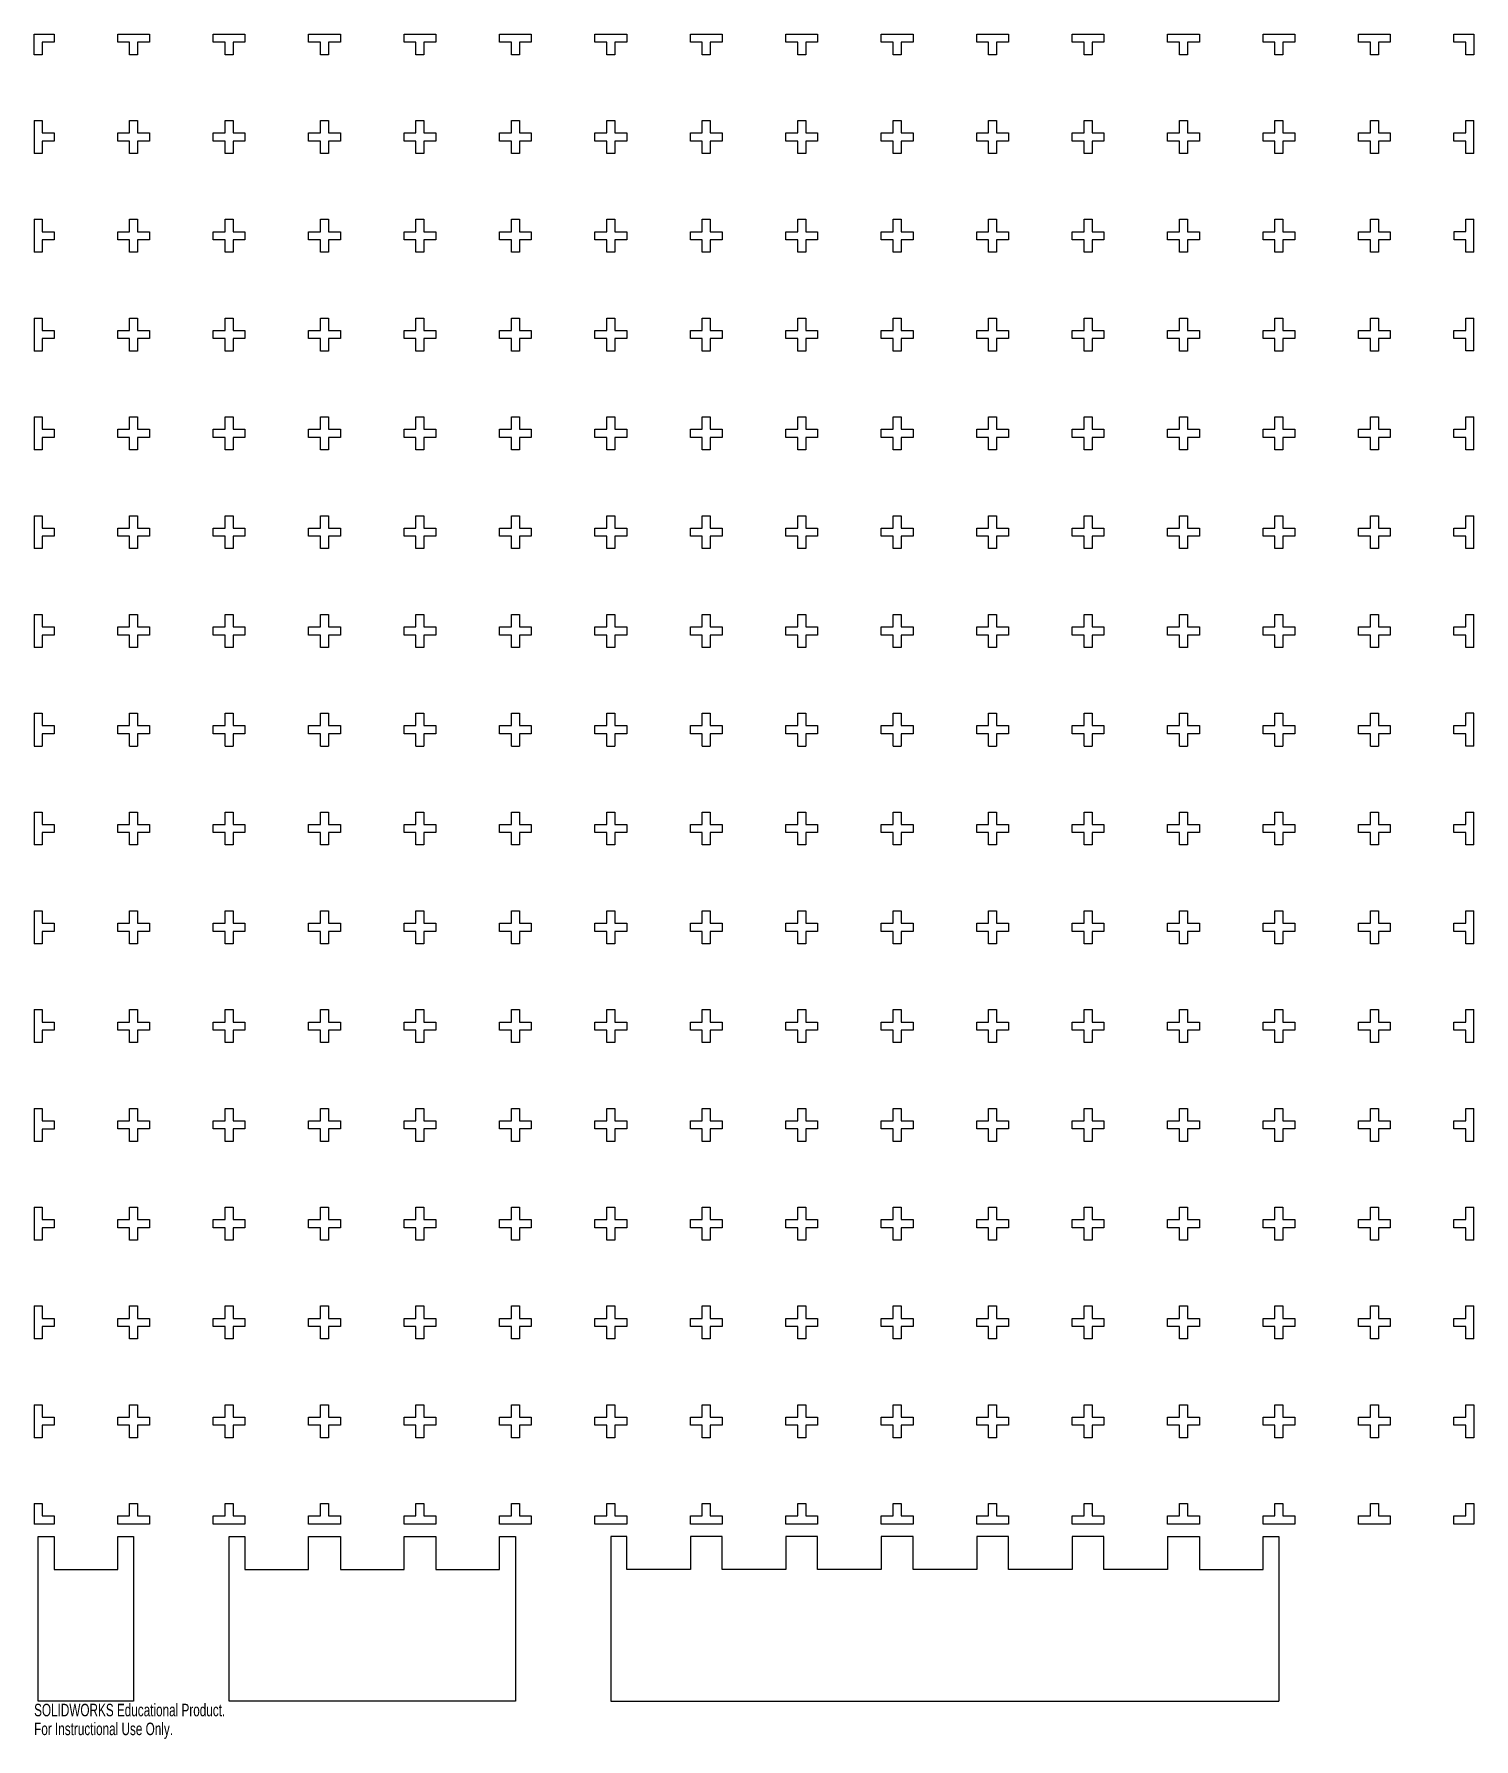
# Model space of a CAD drawing. Header units: inches. Extents: x -0.3 to 21.6, y -3.6 to 22.3.
import ezdxf

# ---------------------------------------------------------------- set-up
doc = ezdxf.new("R2010")
doc.units = ezdxf.units.IN
doc.header["$MEASUREMENT"] = 0
doc.styles.add('SLDTEXTSTYLE0', font='TXT', dxfattribs={"width": 0.7})

msp = doc.modelspace()

# ---------------------------------------------------------------- texts
at = {"color": 7, "linetype": 'Continuous', "char_height": 0.1903, "attachment_point": 1, "style": 'SLDTEXTSTYLE0'}
for s, insert in [('SOLIDWORKS Educational Product.', (-0.303, -3.04)), ('For Instructional Use Only.', (-0.303, -3.326))]:
    msp.add_mtext(s, dxfattribs=dict(at, insert=insert))

# ---------------------------------------------------------------- linework, layer by layer
at = {"color": 7, "linetype": 'Continuous'}
for p, q in [((-0.302, 22.312), (0, 22.312)), ((-0.302, 22), (-0.302, 22.312)), ((0, 22.312), (0, 22.188)), ((0.966, 22.312), (1.449, 22.312)), ((0.966, 22.188), (0.966, 22.312)), ((1.449, 22.312), (1.449, 22.188)), ((2.415, 22.312), (2.898, 22.312)), ((2.415, 22.188), (2.415, 22.312)), ((2.898, 22.312), (2.898, 22.188)), ((3.864, 22.312), (4.347, 22.312)), ((3.864, 22.188), (3.864, 22.312)), ((4.347, 22.312), (4.347, 22.188)), ((5.313, 22.312), (5.796, 22.312)), ((5.313, 22.188), (5.313, 22.312)), ((5.796, 22.312), (5.796, 22.188)), ((6.761, 22.312), (7.244, 22.312)), ((6.761, 22.188), (6.761, 22.312)), ((7.244, 22.312), (7.244, 22.188)), ((8.21, 22.312), (8.693, 22.312)), ((8.21, 22.188), (8.21, 22.312)), ((8.693, 22.312), (8.693, 22.188)), ((9.659, 22.312), (10.142, 22.312)), ((9.659, 22.188), (9.659, 22.312)), ((10.142, 22.312), (10.142, 22.188)), ((11.108, 22.312), (11.591, 22.312)), ((11.108, 22.188), (11.108, 22.312)), ((11.591, 22.312), (11.591, 22.188)), ((12.557, 22.312), (13.04, 22.312)), ((12.557, 22.188), (12.557, 22.312)), ((13.04, 22.312), (13.04, 22.188)), ((14.006, 22.312), (14.489, 22.312)), ((14.006, 22.188), (14.006, 22.312)), ((14.489, 22.312), (14.489, 22.188)), ((15.455, 22.312), (15.938, 22.312)), ((15.455, 22.188), (15.455, 22.312)), ((15.938, 22.312), (15.938, 22.188)), ((16.904, 22.312), (17.387, 22.312)), ((16.904, 22.188), (16.904, 22.312)), ((17.387, 22.312), (17.387, 22.188)), ((18.353, 22.312), (18.836, 22.312)), ((18.353, 22.188), (18.353, 22.312)), ((18.836, 22.312), (18.836, 22.188)), ((19.801, 22.312), (20.284, 22.312)), ((19.801, 22.188), (19.801, 22.312)), ((20.284, 22.312), (20.284, 22.188)), ((21.25, 22.312), (21.552, 22.312)), ((21.25, 22.188), (21.25, 22.312)), ((21.552, 22.312), (21.552, 22)), ((0, 22.188), (-0.181, 22.188)), ((-0.181, 22.188), (-0.181, 22)), ((1.147, 22.188), (0.966, 22.188)), ((1.147, 22), (1.147, 22.188)), ((1.449, 22.188), (1.268, 22.188)), ((1.268, 22.188), (1.268, 22)), ((2.596, 22.188), (2.415, 22.188)), ((2.596, 22), (2.596, 22.188)), ((2.898, 22.188), (2.717, 22.188)), ((2.717, 22.188), (2.717, 22)), ((4.045, 22.188), (3.864, 22.188)), ((4.045, 22), (4.045, 22.188)), ((4.347, 22.188), (4.166, 22.188)), ((4.166, 22.188), (4.166, 22)), ((5.494, 22.188), (5.313, 22.188)), ((5.494, 22), (5.494, 22.188)), ((5.796, 22.188), (5.614, 22.188)), ((5.614, 22.188), (5.614, 22)), ((6.943, 22.188), (6.761, 22.188)), ((6.943, 22), (6.943, 22.188)), ((7.244, 22.188), (7.063, 22.188)), ((7.063, 22.188), (7.063, 22)), ((8.391, 22.188), (8.21, 22.188)), ((8.391, 22), (8.391, 22.188)), ((8.693, 22.188), (8.512, 22.188)), ((8.512, 22.188), (8.512, 22)), ((9.84, 22.188), (9.659, 22.188)), ((9.84, 22), (9.84, 22.188)), ((10.142, 22.188), (9.961, 22.188)), ((9.961, 22.188), (9.961, 22)), ((11.289, 22.188), (11.108, 22.188)), ((11.289, 22), (11.289, 22.188)), ((11.591, 22.188), (11.41, 22.188)), ((11.41, 22.188), (11.41, 22)), ((12.738, 22.188), (12.557, 22.188)), ((12.738, 22), (12.738, 22.188)), ((13.04, 22.188), (12.859, 22.188)), ((12.859, 22.188), (12.859, 22)), ((14.187, 22.188), (14.006, 22.188)), ((14.187, 22), (14.187, 22.188)), ((14.489, 22.188), (14.308, 22.188)), ((14.308, 22.188), (14.308, 22)), ((15.636, 22.188), (15.455, 22.188)), ((15.636, 22), (15.636, 22.188)), ((15.938, 22.188), (15.757, 22.188)), ((15.757, 22.188), (15.757, 22)), ((17.085, 22.188), (16.904, 22.188)), ((17.085, 22), (17.085, 22.188)), ((17.387, 22.188), (17.206, 22.188)), ((17.206, 22.188), (17.206, 22)), ((18.534, 22.188), (18.353, 22.188)), ((18.534, 22), (18.534, 22.188)), ((18.836, 22.188), (18.654, 22.188)), ((18.654, 22.188), (18.654, 22)), ((19.983, 22.188), (19.801, 22.188)), ((19.983, 22), (19.983, 22.188)), ((20.284, 22.188), (20.103, 22.188)), ((20.103, 22.188), (20.103, 22)), ((21.431, 22.188), (21.25, 22.188)), ((21.431, 22), (21.431, 22.188)), ((-0.181, 22), (-0.302, 22)), ((1.268, 22), (1.147, 22)), ((2.717, 22), (2.596, 22)), ((4.166, 22), (4.045, 22)), ((5.614, 22), (5.494, 22)), ((7.063, 22), (6.943, 22)), ((8.512, 22), (8.391, 22)), ((9.961, 22), (9.84, 22)), ((11.41, 22), (11.289, 22)), ((12.859, 22), (12.738, 22)), ((14.308, 22), (14.187, 22)), ((15.757, 22), (15.636, 22)), ((17.206, 22), (17.085, 22)), ((18.654, 22), (18.534, 22)), ((20.103, 22), (19.983, 22)), ((21.552, 22), (21.431, 22)), ((-0.302, 21), (-0.302, 20.5)), ((-0.302, 21), (-0.181, 21)), ((-0.181, 21), (-0.181, 20.812)), ((1.147, 21), (1.268, 21)), ((1.147, 20.812), (1.147, 21)), ((1.268, 21), (1.268, 20.812)), ((2.596, 21), (2.717, 21)), ((2.596, 20.812), (2.596, 21)), ((2.717, 21), (2.717, 20.812)), ((4.045, 21), (4.166, 21)), ((4.045, 20.812), (4.045, 21)), ((4.166, 21), (4.166, 20.812)), ((5.494, 21), (5.614, 21)), ((5.494, 20.812), (5.494, 21)), ((5.614, 21), (5.614, 20.812)), ((6.943, 21), (7.063, 21)), ((6.943, 20.812), (6.943, 21)), ((7.063, 21), (7.063, 20.812)), ((8.391, 21), (8.512, 21)), ((8.391, 20.812), (8.391, 21)), ((8.512, 21), (8.512, 20.812)), ((9.84, 21), (9.961, 21)), ((9.84, 20.812), (9.84, 21)), ((9.961, 21), (9.961, 20.812)), ((11.289, 21), (11.41, 21)), ((11.289, 20.812), (11.289, 21)), ((11.41, 21), (11.41, 20.812)), ((12.738, 21), (12.859, 21)), ((12.738, 20.812), (12.738, 21)), ((12.859, 21), (12.859, 20.812)), ((14.187, 21), (14.308, 21)), ((14.187, 20.812), (14.187, 21)), ((14.308, 21), (14.308, 20.812)), ((15.636, 21), (15.757, 21)), ((15.636, 20.812), (15.636, 21)), ((15.757, 21), (15.757, 20.812)), ((17.085, 21), (17.206, 21)), ((17.085, 20.812), (17.085, 21)), ((17.206, 21), (17.206, 20.812)), ((18.534, 21), (18.654, 21)), ((18.534, 20.812), (18.534, 21)), ((18.654, 21), (18.654, 20.812)), ((19.983, 21), (20.103, 21)), ((19.983, 20.812), (19.983, 21)), ((20.103, 21), (20.103, 20.812)), ((21.431, 20.812), (21.431, 21)), ((21.431, 21), (21.552, 21)), ((21.552, 20.5), (21.552, 21)), ((-0.181, 20.812), (0, 20.812)), ((0, 20.812), (0, 20.688)), ((0.966, 20.688), (0.966, 20.812)), ((0.966, 20.812), (1.147, 20.812)), ((1.268, 20.812), (1.449, 20.812)), ((1.449, 20.812), (1.449, 20.688)), ((2.415, 20.688), (2.415, 20.812)), ((2.415, 20.812), (2.596, 20.812)), ((2.717, 20.812), (2.898, 20.812)), ((2.898, 20.812), (2.898, 20.688)), ((3.864, 20.688), (3.864, 20.812)), ((3.864, 20.812), (4.045, 20.812)), ((4.166, 20.812), (4.347, 20.812)), ((4.347, 20.812), (4.347, 20.688)), ((5.313, 20.688), (5.313, 20.812)), ((5.313, 20.812), (5.494, 20.812)), ((5.614, 20.812), (5.796, 20.812)), ((5.796, 20.812), (5.796, 20.688)), ((6.761, 20.688), (6.761, 20.812)), ((6.761, 20.812), (6.943, 20.812)), ((7.063, 20.812), (7.244, 20.812)), ((7.244, 20.812), (7.244, 20.688)), ((8.21, 20.688), (8.21, 20.812)), ((8.21, 20.812), (8.391, 20.812)), ((8.512, 20.812), (8.693, 20.812)), ((8.693, 20.812), (8.693, 20.688)), ((9.659, 20.688), (9.659, 20.812)), ((9.659, 20.812), (9.84, 20.812)), ((9.961, 20.812), (10.142, 20.812)), ((10.142, 20.812), (10.142, 20.688)), ((11.108, 20.688), (11.108, 20.812)), ((11.108, 20.812), (11.289, 20.812)), ((11.41, 20.812), (11.591, 20.812)), ((11.591, 20.812), (11.591, 20.688)), ((12.557, 20.688), (12.557, 20.812)), ((12.557, 20.812), (12.738, 20.812)), ((12.859, 20.812), (13.04, 20.812)), ((13.04, 20.812), (13.04, 20.688)), ((14.006, 20.688), (14.006, 20.812)), ((14.006, 20.812), (14.187, 20.812)), ((14.308, 20.812), (14.489, 20.812)), ((14.489, 20.812), (14.489, 20.688)), ((15.455, 20.688), (15.455, 20.812)), ((15.455, 20.812), (15.636, 20.812)), ((15.757, 20.812), (15.938, 20.812)), ((15.938, 20.812), (15.938, 20.688)), ((16.904, 20.688), (16.904, 20.812)), ((16.904, 20.812), (17.085, 20.812)), ((17.206, 20.812), (17.387, 20.812)), ((17.387, 20.812), (17.387, 20.688)), ((18.353, 20.688), (18.353, 20.812)), ((18.353, 20.812), (18.534, 20.812)), ((18.654, 20.812), (18.836, 20.812)), ((18.836, 20.812), (18.836, 20.688)), ((19.801, 20.688), (19.801, 20.812)), ((19.801, 20.812), (19.983, 20.812)), ((20.103, 20.812), (20.284, 20.812)), ((20.284, 20.812), (20.284, 20.688)), ((21.25, 20.688), (21.25, 20.812)), ((21.25, 20.812), (21.431, 20.812)), ((-0.181, 20.5), (-0.302, 20.5)), ((0, 20.688), (-0.181, 20.688)), ((-0.181, 20.688), (-0.181, 20.5)), ((1.147, 20.688), (0.966, 20.688)), ((1.147, 20.5), (1.147, 20.688)), ((1.268, 20.5), (1.147, 20.5)), ((1.449, 20.688), (1.268, 20.688)), ((1.268, 20.688), (1.268, 20.5)), ((2.596, 20.688), (2.415, 20.688)), ((2.596, 20.5), (2.596, 20.688)), ((2.717, 20.5), (2.596, 20.5)), ((2.898, 20.688), (2.717, 20.688)), ((2.717, 20.688), (2.717, 20.5)), ((4.045, 20.688), (3.864, 20.688)), ((4.045, 20.5), (4.045, 20.688)), ((4.166, 20.5), (4.045, 20.5)), ((4.347, 20.688), (4.166, 20.688)), ((4.166, 20.688), (4.166, 20.5)), ((5.494, 20.688), (5.313, 20.688)), ((5.494, 20.5), (5.494, 20.688)), ((5.614, 20.5), (5.494, 20.5)), ((5.796, 20.688), (5.614, 20.688)), ((5.614, 20.688), (5.614, 20.5)), ((6.943, 20.688), (6.761, 20.688)), ((6.943, 20.5), (6.943, 20.688)), ((7.063, 20.5), (6.943, 20.5)), ((7.244, 20.688), (7.063, 20.688)), ((7.063, 20.688), (7.063, 20.5)), ((8.391, 20.688), (8.21, 20.688)), ((8.391, 20.5), (8.391, 20.688)), ((8.512, 20.5), (8.391, 20.5)), ((8.693, 20.688), (8.512, 20.688)), ((8.512, 20.688), (8.512, 20.5)), ((9.84, 20.688), (9.659, 20.688)), ((9.84, 20.5), (9.84, 20.688)), ((9.961, 20.5), (9.84, 20.5)), ((10.142, 20.688), (9.961, 20.688)), ((9.961, 20.688), (9.961, 20.5)), ((11.289, 20.688), (11.108, 20.688)), ((11.289, 20.5), (11.289, 20.688)), ((11.41, 20.5), (11.289, 20.5)), ((11.591, 20.688), (11.41, 20.688)), ((11.41, 20.688), (11.41, 20.5)), ((12.738, 20.688), (12.557, 20.688)), ((12.738, 20.5), (12.738, 20.688)), ((12.859, 20.5), (12.738, 20.5)), ((13.04, 20.688), (12.859, 20.688)), ((12.859, 20.688), (12.859, 20.5)), ((14.187, 20.688), (14.006, 20.688)), ((14.187, 20.5), (14.187, 20.688)), ((14.308, 20.5), (14.187, 20.5)), ((14.489, 20.688), (14.308, 20.688)), ((14.308, 20.688), (14.308, 20.5)), ((15.636, 20.688), (15.455, 20.688)), ((15.636, 20.5), (15.636, 20.688)), ((15.757, 20.5), (15.636, 20.5)), ((15.938, 20.688), (15.757, 20.688)), ((15.757, 20.688), (15.757, 20.5)), ((17.085, 20.688), (16.904, 20.688)), ((17.085, 20.5), (17.085, 20.688)), ((17.206, 20.5), (17.085, 20.5)), ((17.387, 20.688), (17.206, 20.688)), ((17.206, 20.688), (17.206, 20.5)), ((18.534, 20.688), (18.353, 20.688)), ((18.534, 20.5), (18.534, 20.688)), ((18.654, 20.5), (18.534, 20.5)), ((18.836, 20.688), (18.654, 20.688)), ((18.654, 20.688), (18.654, 20.5)), ((19.983, 20.688), (19.801, 20.688)), ((19.983, 20.5), (19.983, 20.688)), ((20.103, 20.5), (19.983, 20.5)), ((20.284, 20.688), (20.103, 20.688)), ((20.103, 20.688), (20.103, 20.5)), ((21.431, 20.688), (21.25, 20.688)), ((21.431, 20.5), (21.431, 20.688)), ((21.552, 20.5), (21.431, 20.5)), ((-0.302, 19.5), (-0.302, 19)), ((-0.302, 19.5), (-0.181, 19.5)), ((-0.181, 19.5), (-0.181, 19.312)), ((1.147, 19.5), (1.268, 19.5)), ((1.147, 19.312), (1.147, 19.5)), ((1.268, 19.5), (1.268, 19.312)), ((2.596, 19.5), (2.717, 19.5)), ((2.596, 19.312), (2.596, 19.5)), ((2.717, 19.5), (2.717, 19.312)), ((4.045, 19.5), (4.166, 19.5)), ((4.045, 19.312), (4.045, 19.5)), ((4.166, 19.5), (4.166, 19.312)), ((5.494, 19.5), (5.614, 19.5)), ((5.494, 19.312), (5.494, 19.5)), ((5.614, 19.5), (5.614, 19.312)), ((6.943, 19.5), (7.063, 19.5)), ((6.943, 19.312), (6.943, 19.5)), ((7.063, 19.5), (7.063, 19.312)), ((8.391, 19.5), (8.512, 19.5)), ((8.391, 19.312), (8.391, 19.5)), ((8.512, 19.5), (8.512, 19.312)), ((9.84, 19.5), (9.961, 19.5)), ((9.84, 19.312), (9.84, 19.5)), ((9.961, 19.5), (9.961, 19.312)), ((11.289, 19.5), (11.41, 19.5)), ((11.289, 19.312), (11.289, 19.5)), ((11.41, 19.5), (11.41, 19.312)), ((12.738, 19.5), (12.859, 19.5)), ((12.738, 19.312), (12.738, 19.5)), ((12.859, 19.5), (12.859, 19.312)), ((14.187, 19.5), (14.308, 19.5)), ((14.187, 19.312), (14.187, 19.5)), ((14.308, 19.5), (14.308, 19.312)), ((15.636, 19.5), (15.757, 19.5)), ((15.636, 19.312), (15.636, 19.5)), ((15.757, 19.5), (15.757, 19.312)), ((17.085, 19.5), (17.206, 19.5)), ((17.085, 19.312), (17.085, 19.5)), ((17.206, 19.5), (17.206, 19.312)), ((18.534, 19.5), (18.654, 19.5)), ((18.534, 19.312), (18.534, 19.5)), ((18.654, 19.5), (18.654, 19.312)), ((19.983, 19.5), (20.103, 19.5)), ((19.983, 19.312), (19.983, 19.5)), ((20.103, 19.5), (20.103, 19.312)), ((21.433, 19.314), (21.433, 19.501)), ((21.433, 19.501), (21.554, 19.501)), ((21.554, 19.501), (21.552, 19.5)), ((21.554, 19.001), (21.554, 19.501)), ((-0.181, 19.312), (0, 19.312)), ((0, 19.188), (-0.181, 19.188)), ((-0.181, 19.188), (-0.181, 19)), ((0, 19.312), (0, 19.188)), ((0.966, 19.188), (0.966, 19.312)), ((0.966, 19.312), (1.147, 19.312)), ((1.147, 19.188), (0.966, 19.188)), ((1.147, 19), (1.147, 19.188)), ((1.268, 19.312), (1.449, 19.312)), ((1.449, 19.188), (1.268, 19.188)), ((1.268, 19.188), (1.268, 19)), ((1.449, 19.312), (1.449, 19.188)), ((2.415, 19.188), (2.415, 19.312)), ((2.415, 19.312), (2.596, 19.312)), ((2.596, 19.188), (2.415, 19.188)), ((2.596, 19), (2.596, 19.188)), ((2.717, 19.312), (2.898, 19.312)), ((2.898, 19.188), (2.717, 19.188)), ((2.717, 19.188), (2.717, 19)), ((2.898, 19.312), (2.898, 19.188)), ((3.864, 19.188), (3.864, 19.312)), ((3.864, 19.312), (4.045, 19.312)), ((4.045, 19.188), (3.864, 19.188)), ((4.045, 19), (4.045, 19.188)), ((4.166, 19.312), (4.347, 19.312)), ((4.347, 19.188), (4.166, 19.188)), ((4.166, 19.188), (4.166, 19)), ((4.347, 19.312), (4.347, 19.188)), ((5.313, 19.188), (5.313, 19.312)), ((5.313, 19.312), (5.494, 19.312)), ((5.494, 19.188), (5.313, 19.188)), ((5.494, 19), (5.494, 19.188)), ((5.614, 19.312), (5.796, 19.312)), ((5.796, 19.188), (5.614, 19.188)), ((5.614, 19.188), (5.614, 19)), ((5.796, 19.312), (5.796, 19.188)), ((6.761, 19.188), (6.761, 19.312)), ((6.761, 19.312), (6.943, 19.312)), ((6.943, 19.188), (6.761, 19.188)), ((6.943, 19), (6.943, 19.188)), ((7.063, 19.312), (7.244, 19.312)), ((7.244, 19.188), (7.063, 19.188)), ((7.063, 19.188), (7.063, 19)), ((7.244, 19.312), (7.244, 19.188)), ((8.21, 19.188), (8.21, 19.312)), ((8.21, 19.312), (8.391, 19.312)), ((8.391, 19.188), (8.21, 19.188)), ((8.391, 19), (8.391, 19.188)), ((8.512, 19.312), (8.693, 19.312)), ((8.693, 19.188), (8.512, 19.188)), ((8.512, 19.188), (8.512, 19)), ((8.693, 19.312), (8.693, 19.188)), ((9.659, 19.188), (9.659, 19.312)), ((9.659, 19.312), (9.84, 19.312)), ((9.84, 19.188), (9.659, 19.188)), ((9.84, 19), (9.84, 19.188)), ((9.961, 19.312), (10.142, 19.312)), ((10.142, 19.188), (9.961, 19.188)), ((9.961, 19.188), (9.961, 19)), ((10.142, 19.312), (10.142, 19.188)), ((11.108, 19.188), (11.108, 19.312)), ((11.108, 19.312), (11.289, 19.312)), ((11.289, 19.188), (11.108, 19.188)), ((11.289, 19), (11.289, 19.188)), ((11.41, 19.312), (11.591, 19.312)), ((11.591, 19.188), (11.41, 19.188)), ((11.41, 19.188), (11.41, 19)), ((11.591, 19.312), (11.591, 19.188)), ((12.557, 19.188), (12.557, 19.312)), ((12.557, 19.312), (12.738, 19.312)), ((12.738, 19.188), (12.557, 19.188)), ((12.738, 19), (12.738, 19.188)), ((12.859, 19.312), (13.04, 19.312)), ((13.04, 19.188), (12.859, 19.188)), ((12.859, 19.188), (12.859, 19)), ((13.04, 19.312), (13.04, 19.188)), ((14.006, 19.188), (14.006, 19.312)), ((14.006, 19.312), (14.187, 19.312)), ((14.187, 19.188), (14.006, 19.188)), ((14.187, 19), (14.187, 19.188)), ((14.308, 19.312), (14.489, 19.312)), ((14.489, 19.188), (14.308, 19.188)), ((14.308, 19.188), (14.308, 19)), ((14.489, 19.312), (14.489, 19.188)), ((15.455, 19.188), (15.455, 19.312)), ((15.455, 19.312), (15.636, 19.312)), ((15.636, 19.188), (15.455, 19.188)), ((15.636, 19), (15.636, 19.188)), ((15.757, 19.312), (15.938, 19.312)), ((15.938, 19.188), (15.757, 19.188)), ((15.757, 19.188), (15.757, 19)), ((15.938, 19.312), (15.938, 19.188)), ((16.904, 19.188), (16.904, 19.312)), ((16.904, 19.312), (17.085, 19.312)), ((17.085, 19.188), (16.904, 19.188)), ((17.085, 19), (17.085, 19.188)), ((17.206, 19.312), (17.387, 19.312)), ((17.387, 19.188), (17.206, 19.188)), ((17.206, 19.188), (17.206, 19)), ((17.387, 19.312), (17.387, 19.188)), ((18.353, 19.188), (18.353, 19.312)), ((18.353, 19.312), (18.534, 19.312)), ((18.534, 19.188), (18.353, 19.188)), ((18.534, 19), (18.534, 19.188)), ((18.654, 19.312), (18.836, 19.312)), ((18.836, 19.188), (18.654, 19.188)), ((18.654, 19.188), (18.654, 19)), ((18.836, 19.312), (18.836, 19.188)), ((19.801, 19.188), (19.801, 19.312)), ((19.801, 19.312), (19.983, 19.312)), ((19.983, 19.188), (19.801, 19.188)), ((19.983, 19), (19.983, 19.188)), ((20.103, 19.312), (20.284, 19.312)), ((20.284, 19.188), (20.103, 19.188)), ((20.103, 19.188), (20.103, 19)), ((20.284, 19.312), (20.284, 19.188)), ((21.252, 19.189), (21.252, 19.314)), ((21.252, 19.314), (21.433, 19.314)), ((21.433, 19.189), (21.252, 19.189)), ((21.433, 19.001), (21.433, 19.189)), ((-0.181, 19), (-0.302, 19)), ((1.268, 19), (1.147, 19)), ((2.717, 19), (2.596, 19)), ((4.166, 19), (4.045, 19)), ((5.614, 19), (5.494, 19)), ((7.063, 19), (6.943, 19)), ((8.512, 19), (8.391, 19)), ((9.961, 19), (9.84, 19)), ((11.41, 19), (11.289, 19)), ((12.859, 19), (12.738, 19)), ((14.308, 19), (14.187, 19)), ((15.757, 19), (15.636, 19)), ((17.206, 19), (17.085, 19)), ((18.654, 19), (18.534, 19)), ((20.103, 19), (19.983, 19)), ((21.554, 19.001), (21.433, 19.001)), ((-0.302, 18), (-0.302, 17.5)), ((-0.302, 18), (-0.181, 18)), ((-0.181, 18), (-0.181, 17.812)), ((1.147, 18), (1.268, 18)), ((1.147, 17.812), (1.147, 18)), ((1.268, 18), (1.268, 17.812)), ((2.596, 18), (2.717, 18)), ((2.596, 17.812), (2.596, 18)), ((2.717, 18), (2.717, 17.812)), ((4.045, 18), (4.166, 18)), ((4.045, 17.812), (4.045, 18)), ((4.166, 18), (4.166, 17.812)), ((5.494, 18), (5.614, 18)), ((5.494, 17.812), (5.494, 18)), ((5.614, 18), (5.614, 17.812)), ((6.943, 18), (7.063, 18)), ((6.943, 17.812), (6.943, 18)), ((7.063, 18), (7.063, 17.812)), ((8.391, 18), (8.512, 18)), ((8.391, 17.812), (8.391, 18)), ((8.512, 18), (8.512, 17.812)), ((9.84, 18), (9.961, 18)), ((9.84, 17.812), (9.84, 18)), ((9.961, 18), (9.961, 17.812)), ((11.289, 18), (11.41, 18)), ((11.289, 17.812), (11.289, 18)), ((11.41, 18), (11.41, 17.812)), ((12.738, 18), (12.859, 18)), ((12.738, 17.812), (12.738, 18)), ((12.859, 18), (12.859, 17.812)), ((14.187, 18), (14.308, 18)), ((14.187, 17.812), (14.187, 18)), ((14.308, 18), (14.308, 17.812)), ((15.636, 18), (15.757, 18)), ((15.636, 17.812), (15.636, 18)), ((15.757, 18), (15.757, 17.812)), ((17.085, 18), (17.206, 18)), ((17.085, 17.812), (17.085, 18)), ((17.206, 18), (17.206, 17.812)), ((18.534, 18), (18.654, 18)), ((18.534, 17.812), (18.534, 18)), ((18.654, 18), (18.654, 17.812)), ((19.983, 18), (20.103, 18)), ((19.983, 17.812), (19.983, 18)), ((20.103, 18), (20.103, 17.812)), ((21.431, 17.814), (21.431, 18.001)), ((21.431, 18.001), (21.552, 18.001)), ((21.552, 17.501), (21.552, 18.001)), ((21.552, 18.001), (21.552, 18)), ((-0.181, 17.812), (0, 17.812)), ((0, 17.688), (-0.181, 17.688)), ((-0.181, 17.688), (-0.181, 17.5)), ((0, 17.812), (0, 17.688)), ((0.966, 17.688), (0.966, 17.812)), ((0.966, 17.812), (1.147, 17.812)), ((1.147, 17.688), (0.966, 17.688)), ((1.147, 17.5), (1.147, 17.688)), ((1.268, 17.812), (1.449, 17.812)), ((1.449, 17.688), (1.268, 17.688)), ((1.268, 17.688), (1.268, 17.5)), ((1.449, 17.812), (1.449, 17.688)), ((2.415, 17.688), (2.415, 17.812)), ((2.415, 17.812), (2.596, 17.812)), ((2.596, 17.688), (2.415, 17.688)), ((2.596, 17.5), (2.596, 17.688)), ((2.717, 17.812), (2.898, 17.812)), ((2.898, 17.688), (2.717, 17.688)), ((2.717, 17.688), (2.717, 17.5)), ((2.898, 17.812), (2.898, 17.688)), ((3.864, 17.688), (3.864, 17.812)), ((3.864, 17.812), (4.045, 17.812)), ((4.045, 17.688), (3.864, 17.688)), ((4.045, 17.5), (4.045, 17.688)), ((4.166, 17.812), (4.347, 17.812)), ((4.347, 17.688), (4.166, 17.688)), ((4.166, 17.688), (4.166, 17.5)), ((4.347, 17.812), (4.347, 17.688)), ((5.313, 17.688), (5.313, 17.812)), ((5.313, 17.812), (5.494, 17.812)), ((5.494, 17.688), (5.313, 17.688)), ((5.494, 17.5), (5.494, 17.688)), ((5.614, 17.812), (5.796, 17.812)), ((5.796, 17.688), (5.614, 17.688)), ((5.614, 17.688), (5.614, 17.5)), ((5.796, 17.812), (5.796, 17.688)), ((6.761, 17.688), (6.761, 17.812)), ((6.761, 17.812), (6.943, 17.812)), ((6.943, 17.688), (6.761, 17.688)), ((6.943, 17.5), (6.943, 17.688)), ((7.063, 17.812), (7.244, 17.812)), ((7.244, 17.688), (7.063, 17.688)), ((7.063, 17.688), (7.063, 17.5)), ((7.244, 17.812), (7.244, 17.688)), ((8.21, 17.688), (8.21, 17.812)), ((8.21, 17.812), (8.391, 17.812)), ((8.391, 17.688), (8.21, 17.688)), ((8.391, 17.5), (8.391, 17.688)), ((8.512, 17.812), (8.693, 17.812)), ((8.693, 17.688), (8.512, 17.688)), ((8.512, 17.688), (8.512, 17.5)), ((8.693, 17.812), (8.693, 17.688)), ((9.659, 17.688), (9.659, 17.812)), ((9.659, 17.812), (9.84, 17.812)), ((9.84, 17.688), (9.659, 17.688)), ((9.84, 17.5), (9.84, 17.688)), ((9.961, 17.812), (10.142, 17.812)), ((10.142, 17.688), (9.961, 17.688)), ((9.961, 17.688), (9.961, 17.5)), ((10.142, 17.812), (10.142, 17.688)), ((11.108, 17.688), (11.108, 17.812)), ((11.108, 17.812), (11.289, 17.812)), ((11.289, 17.688), (11.108, 17.688)), ((11.289, 17.5), (11.289, 17.688)), ((11.41, 17.812), (11.591, 17.812)), ((11.591, 17.688), (11.41, 17.688)), ((11.41, 17.688), (11.41, 17.5)), ((11.591, 17.812), (11.591, 17.688)), ((12.557, 17.688), (12.557, 17.812)), ((12.557, 17.812), (12.738, 17.812)), ((12.738, 17.688), (12.557, 17.688)), ((12.738, 17.5), (12.738, 17.688)), ((12.859, 17.812), (13.04, 17.812)), ((13.04, 17.688), (12.859, 17.688)), ((12.859, 17.688), (12.859, 17.5)), ((13.04, 17.812), (13.04, 17.688)), ((14.006, 17.688), (14.006, 17.812)), ((14.006, 17.812), (14.187, 17.812)), ((14.187, 17.688), (14.006, 17.688)), ((14.187, 17.5), (14.187, 17.688)), ((14.308, 17.812), (14.489, 17.812)), ((14.489, 17.688), (14.308, 17.688)), ((14.308, 17.688), (14.308, 17.5)), ((14.489, 17.812), (14.489, 17.688)), ((15.455, 17.688), (15.455, 17.812)), ((15.455, 17.812), (15.636, 17.812)), ((15.636, 17.688), (15.455, 17.688)), ((15.636, 17.5), (15.636, 17.688)), ((15.757, 17.812), (15.938, 17.812)), ((15.938, 17.688), (15.757, 17.688)), ((15.757, 17.688), (15.757, 17.5)), ((15.938, 17.812), (15.938, 17.688)), ((16.904, 17.688), (16.904, 17.812)), ((16.904, 17.812), (17.085, 17.812)), ((17.085, 17.688), (16.904, 17.688)), ((17.085, 17.5), (17.085, 17.688)), ((17.206, 17.812), (17.387, 17.812)), ((17.387, 17.688), (17.206, 17.688)), ((17.206, 17.688), (17.206, 17.5)), ((17.387, 17.812), (17.387, 17.688)), ((18.353, 17.688), (18.353, 17.812)), ((18.353, 17.812), (18.534, 17.812)), ((18.534, 17.688), (18.353, 17.688)), ((18.534, 17.5), (18.534, 17.688)), ((18.654, 17.812), (18.836, 17.812)), ((18.836, 17.688), (18.654, 17.688)), ((18.654, 17.688), (18.654, 17.5)), ((18.836, 17.812), (18.836, 17.688)), ((19.801, 17.688), (19.801, 17.812)), ((19.801, 17.812), (19.983, 17.812)), ((19.983, 17.688), (19.801, 17.688)), ((19.983, 17.5), (19.983, 17.688)), ((20.103, 17.812), (20.284, 17.812)), ((20.284, 17.688), (20.103, 17.688)), ((20.103, 17.688), (20.103, 17.5)), ((20.284, 17.812), (20.284, 17.688)), ((21.25, 17.689), (21.25, 17.814)), ((21.25, 17.814), (21.431, 17.814)), ((21.431, 17.689), (21.25, 17.689)), ((21.431, 17.501), (21.431, 17.689)), ((-0.181, 17.5), (-0.302, 17.5)), ((1.268, 17.5), (1.147, 17.5)), ((2.717, 17.5), (2.596, 17.5)), ((4.166, 17.5), (4.045, 17.5)), ((5.614, 17.5), (5.494, 17.5)), ((7.063, 17.5), (6.943, 17.5)), ((8.512, 17.5), (8.391, 17.5)), ((9.961, 17.5), (9.84, 17.5)), ((11.41, 17.5), (11.289, 17.5)), ((12.859, 17.5), (12.738, 17.5)), ((14.308, 17.5), (14.187, 17.5)), ((15.757, 17.5), (15.636, 17.5)), ((17.206, 17.5), (17.085, 17.5)), ((18.654, 17.5), (18.534, 17.5)), ((20.103, 17.5), (19.983, 17.5)), ((21.552, 17.501), (21.431, 17.501)), ((-0.302, 16.5), (-0.302, 16)), ((-0.302, 16.5), (-0.181, 16.5)), ((-0.181, 16.5), (-0.181, 16.312)), ((-0.181, 16.312), (0, 16.312)), ((0, 16.312), (0, 16.188)), ((0.966, 16.188), (0.966, 16.312)), ((0.966, 16.312), (1.147, 16.312)), ((1.147, 16.5), (1.268, 16.5)), ((1.147, 16.312), (1.147, 16.5)), ((1.268, 16.5), (1.268, 16.312)), ((1.268, 16.312), (1.449, 16.312)), ((1.449, 16.312), (1.449, 16.188)), ((2.415, 16.188), (2.415, 16.312)), ((2.415, 16.312), (2.596, 16.312)), ((2.596, 16.5), (2.717, 16.5)), ((2.596, 16.312), (2.596, 16.5)), ((2.717, 16.5), (2.717, 16.312)), ((2.717, 16.312), (2.898, 16.312)), ((2.898, 16.312), (2.898, 16.188)), ((3.864, 16.188), (3.864, 16.312)), ((3.864, 16.312), (4.045, 16.312)), ((4.045, 16.5), (4.166, 16.5)), ((4.045, 16.312), (4.045, 16.5)), ((4.166, 16.5), (4.166, 16.312)), ((4.166, 16.312), (4.347, 16.312)), ((4.347, 16.312), (4.347, 16.188)), ((5.313, 16.188), (5.313, 16.312)), ((5.313, 16.312), (5.494, 16.312)), ((5.494, 16.5), (5.614, 16.5)), ((5.494, 16.312), (5.494, 16.5)), ((5.614, 16.5), (5.614, 16.312)), ((5.614, 16.312), (5.796, 16.312)), ((5.796, 16.312), (5.796, 16.188)), ((6.761, 16.188), (6.761, 16.312)), ((6.761, 16.312), (6.943, 16.312)), ((6.943, 16.5), (7.063, 16.5)), ((6.943, 16.312), (6.943, 16.5)), ((7.063, 16.5), (7.063, 16.312)), ((7.063, 16.312), (7.244, 16.312)), ((7.244, 16.312), (7.244, 16.188)), ((8.21, 16.188), (8.21, 16.312)), ((8.21, 16.312), (8.391, 16.312)), ((8.391, 16.5), (8.512, 16.5)), ((8.391, 16.312), (8.391, 16.5)), ((8.512, 16.5), (8.512, 16.312)), ((8.512, 16.312), (8.693, 16.312)), ((8.693, 16.312), (8.693, 16.188)), ((9.659, 16.188), (9.659, 16.312)), ((9.659, 16.312), (9.84, 16.312)), ((9.84, 16.5), (9.961, 16.5)), ((9.84, 16.312), (9.84, 16.5)), ((9.961, 16.5), (9.961, 16.312)), ((9.961, 16.312), (10.142, 16.312)), ((10.142, 16.312), (10.142, 16.188)), ((11.108, 16.188), (11.108, 16.312)), ((11.108, 16.312), (11.289, 16.312)), ((11.289, 16.5), (11.41, 16.5)), ((11.289, 16.312), (11.289, 16.5)), ((11.41, 16.5), (11.41, 16.312)), ((11.41, 16.312), (11.591, 16.312)), ((11.591, 16.312), (11.591, 16.188)), ((12.557, 16.188), (12.557, 16.312)), ((12.557, 16.312), (12.738, 16.312)), ((12.738, 16.5), (12.859, 16.5)), ((12.738, 16.312), (12.738, 16.5)), ((12.859, 16.5), (12.859, 16.312)), ((12.859, 16.312), (13.04, 16.312)), ((13.04, 16.312), (13.04, 16.188)), ((14.006, 16.188), (14.006, 16.312)), ((14.006, 16.312), (14.187, 16.312)), ((14.187, 16.5), (14.308, 16.5)), ((14.187, 16.312), (14.187, 16.5)), ((14.308, 16.5), (14.308, 16.312)), ((14.308, 16.312), (14.489, 16.312)), ((14.489, 16.312), (14.489, 16.188)), ((15.455, 16.188), (15.455, 16.312)), ((15.455, 16.312), (15.636, 16.312)), ((15.636, 16.5), (15.757, 16.5)), ((15.636, 16.312), (15.636, 16.5)), ((15.757, 16.5), (15.757, 16.312)), ((15.757, 16.312), (15.938, 16.312)), ((15.938, 16.312), (15.938, 16.188)), ((16.904, 16.188), (16.904, 16.312)), ((16.904, 16.312), (17.085, 16.312)), ((17.085, 16.5), (17.206, 16.5)), ((17.085, 16.312), (17.085, 16.5)), ((17.206, 16.5), (17.206, 16.312)), ((17.206, 16.312), (17.387, 16.312)), ((17.387, 16.312), (17.387, 16.188)), ((18.353, 16.188), (18.353, 16.312)), ((18.353, 16.312), (18.534, 16.312)), ((18.534, 16.5), (18.654, 16.5)), ((18.534, 16.312), (18.534, 16.5)), ((18.654, 16.5), (18.654, 16.312)), ((18.654, 16.312), (18.836, 16.312)), ((18.836, 16.312), (18.836, 16.188)), ((19.801, 16.188), (19.801, 16.312)), ((19.801, 16.312), (19.983, 16.312)), ((19.983, 16.5), (20.103, 16.5)), ((19.983, 16.312), (19.983, 16.5)), ((20.103, 16.5), (20.103, 16.312)), ((20.103, 16.312), (20.284, 16.312)), ((20.284, 16.312), (20.284, 16.188)), ((21.25, 16.188), (21.25, 16.312)), ((21.25, 16.312), (21.431, 16.312)), ((21.431, 16.312), (21.431, 16.5)), ((21.431, 16.5), (21.552, 16.5)), ((21.552, 16), (21.552, 16.5)), ((0, 16.188), (-0.181, 16.188)), ((-0.181, 16.188), (-0.181, 16)), ((1.147, 16.188), (0.966, 16.188)), ((1.147, 16), (1.147, 16.188)), ((1.449, 16.188), (1.268, 16.188)), ((1.268, 16.188), (1.268, 16)), ((2.596, 16.188), (2.415, 16.188)), ((2.596, 16), (2.596, 16.188)), ((2.898, 16.188), (2.717, 16.188)), ((2.717, 16.188), (2.717, 16)), ((4.045, 16.188), (3.864, 16.188)), ((4.045, 16), (4.045, 16.188)), ((4.347, 16.188), (4.166, 16.188)), ((4.166, 16.188), (4.166, 16)), ((5.494, 16.188), (5.313, 16.188)), ((5.494, 16), (5.494, 16.188)), ((5.796, 16.188), (5.614, 16.188)), ((5.614, 16.188), (5.614, 16)), ((6.943, 16.188), (6.761, 16.188)), ((6.943, 16), (6.943, 16.188)), ((7.244, 16.188), (7.063, 16.188)), ((7.063, 16.188), (7.063, 16)), ((8.391, 16.188), (8.21, 16.188)), ((8.391, 16), (8.391, 16.188)), ((8.693, 16.188), (8.512, 16.188)), ((8.512, 16.188), (8.512, 16)), ((9.84, 16.188), (9.659, 16.188)), ((9.84, 16), (9.84, 16.188)), ((10.142, 16.188), (9.961, 16.188)), ((9.961, 16.188), (9.961, 16)), ((11.289, 16.188), (11.108, 16.188)), ((11.289, 16), (11.289, 16.188)), ((11.591, 16.188), (11.41, 16.188)), ((11.41, 16.188), (11.41, 16)), ((12.738, 16.188), (12.557, 16.188)), ((12.738, 16), (12.738, 16.188)), ((13.04, 16.188), (12.859, 16.188)), ((12.859, 16.188), (12.859, 16)), ((14.187, 16.188), (14.006, 16.188)), ((14.187, 16), (14.187, 16.188)), ((14.489, 16.188), (14.308, 16.188)), ((14.308, 16.188), (14.308, 16)), ((15.636, 16.188), (15.455, 16.188)), ((15.636, 16), (15.636, 16.188)), ((15.938, 16.188), (15.757, 16.188)), ((15.757, 16.188), (15.757, 16)), ((17.085, 16.188), (16.904, 16.188)), ((17.085, 16), (17.085, 16.188)), ((17.387, 16.188), (17.206, 16.188)), ((17.206, 16.188), (17.206, 16)), ((18.534, 16.188), (18.353, 16.188)), ((18.534, 16), (18.534, 16.188)), ((18.836, 16.188), (18.654, 16.188)), ((18.654, 16.188), (18.654, 16)), ((19.983, 16.188), (19.801, 16.188)), ((19.983, 16), (19.983, 16.188)), ((20.284, 16.188), (20.103, 16.188)), ((20.103, 16.188), (20.103, 16)), ((21.431, 16.188), (21.25, 16.188)), ((21.431, 16), (21.431, 16.188)), ((-0.181, 16), (-0.302, 16)), ((1.268, 16), (1.147, 16)), ((2.717, 16), (2.596, 16)), ((4.166, 16), (4.045, 16)), ((5.614, 16), (5.494, 16)), ((7.063, 16), (6.943, 16)), ((8.512, 16), (8.391, 16)), ((9.961, 16), (9.84, 16)), ((11.41, 16), (11.289, 16)), ((12.859, 16), (12.738, 16)), ((14.308, 16), (14.187, 16)), ((15.757, 16), (15.636, 16)), ((17.206, 16), (17.085, 16)), ((18.654, 16), (18.534, 16)), ((20.103, 16), (19.983, 16)), ((21.552, 16), (21.431, 16)), ((-0.302, 15), (-0.302, 14.5)), ((-0.302, 15), (-0.181, 15)), ((-0.181, 15), (-0.181, 14.812)), ((-0.181, 14.812), (0, 14.812)), ((0, 14.812), (0, 14.688)), ((0.966, 14.688), (0.966, 14.812)), ((0.966, 14.812), (1.147, 14.812)), ((1.147, 15), (1.268, 15)), ((1.147, 14.812), (1.147, 15)), ((1.268, 15), (1.268, 14.812)), ((1.268, 14.812), (1.449, 14.812)), ((1.449, 14.812), (1.449, 14.688)), ((2.415, 14.688), (2.415, 14.812)), ((2.415, 14.812), (2.596, 14.812)), ((2.596, 15), (2.717, 15)), ((2.596, 14.812), (2.596, 15)), ((2.717, 15), (2.717, 14.812)), ((2.717, 14.812), (2.898, 14.812)), ((2.898, 14.812), (2.898, 14.688)), ((3.864, 14.688), (3.864, 14.812)), ((3.864, 14.812), (4.045, 14.812)), ((4.045, 15), (4.166, 15)), ((4.045, 14.812), (4.045, 15)), ((4.166, 15), (4.166, 14.812)), ((4.166, 14.812), (4.347, 14.812)), ((4.347, 14.812), (4.347, 14.688)), ((5.313, 14.688), (5.313, 14.812)), ((5.313, 14.812), (5.494, 14.812)), ((5.494, 15), (5.614, 15)), ((5.494, 14.812), (5.494, 15)), ((5.614, 15), (5.614, 14.812)), ((5.614, 14.812), (5.796, 14.812)), ((5.796, 14.812), (5.796, 14.688)), ((6.761, 14.688), (6.761, 14.812)), ((6.761, 14.812), (6.943, 14.812)), ((6.943, 15), (7.063, 15)), ((6.943, 14.812), (6.943, 15)), ((7.063, 15), (7.063, 14.812)), ((7.063, 14.812), (7.244, 14.812)), ((7.244, 14.812), (7.244, 14.688)), ((8.21, 14.688), (8.21, 14.812)), ((8.21, 14.812), (8.391, 14.812)), ((8.391, 15), (8.512, 15)), ((8.391, 14.812), (8.391, 15)), ((8.512, 15), (8.512, 14.812)), ((8.512, 14.812), (8.693, 14.812)), ((8.693, 14.812), (8.693, 14.688)), ((9.659, 14.688), (9.659, 14.812)), ((9.659, 14.812), (9.84, 14.812)), ((9.84, 15), (9.961, 15)), ((9.84, 14.812), (9.84, 15)), ((9.961, 15), (9.961, 14.812)), ((9.961, 14.812), (10.142, 14.812)), ((10.142, 14.812), (10.142, 14.688)), ((11.108, 14.688), (11.108, 14.812)), ((11.108, 14.812), (11.289, 14.812)), ((11.289, 15), (11.41, 15)), ((11.289, 14.812), (11.289, 15)), ((11.41, 15), (11.41, 14.812)), ((11.41, 14.812), (11.591, 14.812)), ((11.591, 14.812), (11.591, 14.688)), ((12.557, 14.688), (12.557, 14.812)), ((12.557, 14.812), (12.738, 14.812)), ((12.738, 15), (12.859, 15)), ((12.738, 14.812), (12.738, 15)), ((12.859, 15), (12.859, 14.812)), ((12.859, 14.812), (13.04, 14.812)), ((13.04, 14.812), (13.04, 14.688)), ((14.006, 14.688), (14.006, 14.812)), ((14.006, 14.812), (14.187, 14.812)), ((14.187, 15), (14.308, 15)), ((14.187, 14.812), (14.187, 15)), ((14.308, 15), (14.308, 14.812)), ((14.308, 14.812), (14.489, 14.812)), ((14.489, 14.812), (14.489, 14.688)), ((15.455, 14.688), (15.455, 14.812)), ((15.455, 14.812), (15.636, 14.812)), ((15.636, 15), (15.757, 15)), ((15.636, 14.812), (15.636, 15)), ((15.757, 15), (15.757, 14.812)), ((15.757, 14.812), (15.938, 14.812)), ((15.938, 14.812), (15.938, 14.688)), ((16.904, 14.688), (16.904, 14.812)), ((16.904, 14.812), (17.085, 14.812)), ((17.085, 15), (17.206, 15)), ((17.085, 14.812), (17.085, 15)), ((17.206, 15), (17.206, 14.812)), ((17.206, 14.812), (17.387, 14.812)), ((17.387, 14.812), (17.387, 14.688)), ((18.353, 14.688), (18.353, 14.812)), ((18.353, 14.812), (18.534, 14.812)), ((18.534, 15), (18.654, 15)), ((18.534, 14.812), (18.534, 15)), ((18.654, 15), (18.654, 14.812)), ((18.654, 14.812), (18.836, 14.812)), ((18.836, 14.812), (18.836, 14.688)), ((19.801, 14.688), (19.801, 14.812)), ((19.801, 14.812), (19.983, 14.812)), ((19.983, 15), (20.103, 15)), ((19.983, 14.812), (19.983, 15)), ((20.103, 15), (20.103, 14.812)), ((20.103, 14.812), (20.284, 14.812)), ((20.284, 14.812), (20.284, 14.688)), ((21.25, 14.688), (21.25, 14.812)), ((21.25, 14.812), (21.431, 14.812)), ((21.431, 14.812), (21.431, 15)), ((21.431, 15), (21.552, 15)), ((21.552, 14.5), (21.552, 15)), ((-0.181, 14.5), (-0.302, 14.5)), ((0, 14.688), (-0.181, 14.688)), ((-0.181, 14.688), (-0.181, 14.5)), ((1.147, 14.688), (0.966, 14.688)), ((1.147, 14.5), (1.147, 14.688)), ((1.268, 14.5), (1.147, 14.5)), ((1.449, 14.688), (1.268, 14.688)), ((1.268, 14.688), (1.268, 14.5)), ((2.596, 14.688), (2.415, 14.688)), ((2.596, 14.5), (2.596, 14.688)), ((2.717, 14.5), (2.596, 14.5)), ((2.898, 14.688), (2.717, 14.688)), ((2.717, 14.688), (2.717, 14.5)), ((4.045, 14.688), (3.864, 14.688)), ((4.045, 14.5), (4.045, 14.688)), ((4.166, 14.5), (4.045, 14.5)), ((4.347, 14.688), (4.166, 14.688)), ((4.166, 14.688), (4.166, 14.5)), ((5.494, 14.688), (5.313, 14.688)), ((5.494, 14.5), (5.494, 14.688)), ((5.614, 14.5), (5.494, 14.5)), ((5.796, 14.688), (5.614, 14.688)), ((5.614, 14.688), (5.614, 14.5)), ((6.943, 14.688), (6.761, 14.688)), ((6.943, 14.5), (6.943, 14.688)), ((7.063, 14.5), (6.943, 14.5)), ((7.244, 14.688), (7.063, 14.688)), ((7.063, 14.688), (7.063, 14.5)), ((8.391, 14.688), (8.21, 14.688)), ((8.391, 14.5), (8.391, 14.688)), ((8.512, 14.5), (8.391, 14.5)), ((8.693, 14.688), (8.512, 14.688)), ((8.512, 14.688), (8.512, 14.5)), ((9.84, 14.688), (9.659, 14.688)), ((9.84, 14.5), (9.84, 14.688)), ((9.961, 14.5), (9.84, 14.5)), ((10.142, 14.688), (9.961, 14.688)), ((9.961, 14.688), (9.961, 14.5)), ((11.289, 14.688), (11.108, 14.688)), ((11.289, 14.5), (11.289, 14.688)), ((11.41, 14.5), (11.289, 14.5)), ((11.591, 14.688), (11.41, 14.688)), ((11.41, 14.688), (11.41, 14.5)), ((12.738, 14.688), (12.557, 14.688)), ((12.738, 14.5), (12.738, 14.688)), ((12.859, 14.5), (12.738, 14.5)), ((13.04, 14.688), (12.859, 14.688)), ((12.859, 14.688), (12.859, 14.5)), ((14.187, 14.688), (14.006, 14.688)), ((14.187, 14.5), (14.187, 14.688)), ((14.308, 14.5), (14.187, 14.5)), ((14.489, 14.688), (14.308, 14.688)), ((14.308, 14.688), (14.308, 14.5)), ((15.636, 14.688), (15.455, 14.688)), ((15.636, 14.5), (15.636, 14.688)), ((15.757, 14.5), (15.636, 14.5)), ((15.938, 14.688), (15.757, 14.688)), ((15.757, 14.688), (15.757, 14.5)), ((17.085, 14.688), (16.904, 14.688)), ((17.085, 14.5), (17.085, 14.688)), ((17.206, 14.5), (17.085, 14.5)), ((17.387, 14.688), (17.206, 14.688)), ((17.206, 14.688), (17.206, 14.5)), ((18.534, 14.688), (18.353, 14.688)), ((18.534, 14.5), (18.534, 14.688)), ((18.654, 14.5), (18.534, 14.5)), ((18.836, 14.688), (18.654, 14.688)), ((18.654, 14.688), (18.654, 14.5)), ((19.983, 14.688), (19.801, 14.688)), ((19.983, 14.5), (19.983, 14.688)), ((20.103, 14.5), (19.983, 14.5)), ((20.284, 14.688), (20.103, 14.688)), ((20.103, 14.688), (20.103, 14.5)), ((21.431, 14.688), (21.25, 14.688)), ((21.431, 14.5), (21.431, 14.688)), ((21.552, 14.5), (21.431, 14.5)), ((-0.302, 13.5), (-0.302, 13)), ((-0.302, 13.5), (-0.181, 13.5)), ((-0.181, 13.5), (-0.181, 13.312)), ((1.147, 13.5), (1.268, 13.5)), ((1.147, 13.312), (1.147, 13.5)), ((1.268, 13.5), (1.268, 13.312)), ((2.596, 13.5), (2.717, 13.5)), ((2.596, 13.312), (2.596, 13.5)), ((2.717, 13.5), (2.717, 13.312)), ((4.045, 13.5), (4.166, 13.5)), ((4.045, 13.312), (4.045, 13.5)), ((4.166, 13.5), (4.166, 13.312)), ((5.494, 13.5), (5.614, 13.5)), ((5.494, 13.312), (5.494, 13.5)), ((5.614, 13.5), (5.614, 13.312)), ((6.943, 13.5), (7.063, 13.5)), ((6.943, 13.312), (6.943, 13.5)), ((7.063, 13.5), (7.063, 13.312)), ((8.391, 13.5), (8.512, 13.5)), ((8.391, 13.312), (8.391, 13.5)), ((8.512, 13.5), (8.512, 13.312)), ((9.84, 13.5), (9.961, 13.5)), ((9.84, 13.312), (9.84, 13.5)), ((9.961, 13.5), (9.961, 13.312)), ((11.289, 13.5), (11.41, 13.5)), ((11.289, 13.312), (11.289, 13.5)), ((11.41, 13.5), (11.41, 13.312)), ((12.738, 13.5), (12.859, 13.5)), ((12.738, 13.312), (12.738, 13.5)), ((12.859, 13.5), (12.859, 13.312)), ((14.187, 13.5), (14.308, 13.5)), ((14.187, 13.312), (14.187, 13.5)), ((14.308, 13.5), (14.308, 13.312)), ((15.636, 13.5), (15.757, 13.5)), ((15.636, 13.312), (15.636, 13.5)), ((15.757, 13.5), (15.757, 13.312)), ((17.085, 13.5), (17.206, 13.5)), ((17.085, 13.312), (17.085, 13.5)), ((17.206, 13.5), (17.206, 13.312)), ((18.534, 13.5), (18.654, 13.5)), ((18.534, 13.312), (18.534, 13.5)), ((18.654, 13.5), (18.654, 13.312)), ((19.983, 13.5), (20.103, 13.5)), ((19.983, 13.312), (19.983, 13.5)), ((20.103, 13.5), (20.103, 13.312)), ((21.431, 13.312), (21.431, 13.5)), ((21.431, 13.5), (21.552, 13.5)), ((21.552, 13), (21.552, 13.5)), ((-0.181, 13.312), (0, 13.312)), ((0, 13.312), (0, 13.188)), ((0.966, 13.188), (0.966, 13.312)), ((0.966, 13.312), (1.147, 13.312)), ((1.268, 13.312), (1.449, 13.312)), ((1.449, 13.312), (1.449, 13.188)), ((2.415, 13.188), (2.415, 13.312)), ((2.415, 13.312), (2.596, 13.312)), ((2.717, 13.312), (2.898, 13.312)), ((2.898, 13.312), (2.898, 13.188)), ((3.864, 13.188), (3.864, 13.312)), ((3.864, 13.312), (4.045, 13.312)), ((4.166, 13.312), (4.347, 13.312)), ((4.347, 13.312), (4.347, 13.188)), ((5.313, 13.188), (5.313, 13.312)), ((5.313, 13.312), (5.494, 13.312)), ((5.614, 13.312), (5.796, 13.312)), ((5.796, 13.312), (5.796, 13.188)), ((6.761, 13.188), (6.761, 13.312)), ((6.761, 13.312), (6.943, 13.312)), ((7.063, 13.312), (7.244, 13.312)), ((7.244, 13.312), (7.244, 13.188)), ((8.21, 13.188), (8.21, 13.312)), ((8.21, 13.312), (8.391, 13.312)), ((8.512, 13.312), (8.693, 13.312)), ((8.693, 13.312), (8.693, 13.188)), ((9.659, 13.188), (9.659, 13.312)), ((9.659, 13.312), (9.84, 13.312)), ((9.961, 13.312), (10.142, 13.312)), ((10.142, 13.312), (10.142, 13.188)), ((11.108, 13.188), (11.108, 13.312)), ((11.108, 13.312), (11.289, 13.312)), ((11.41, 13.312), (11.591, 13.312)), ((11.591, 13.312), (11.591, 13.188)), ((12.557, 13.188), (12.557, 13.312)), ((12.557, 13.312), (12.738, 13.312)), ((12.859, 13.312), (13.04, 13.312)), ((13.04, 13.312), (13.04, 13.188)), ((14.006, 13.188), (14.006, 13.312)), ((14.006, 13.312), (14.187, 13.312)), ((14.308, 13.312), (14.489, 13.312)), ((14.489, 13.312), (14.489, 13.188)), ((15.455, 13.188), (15.455, 13.312)), ((15.455, 13.312), (15.636, 13.312)), ((15.757, 13.312), (15.938, 13.312)), ((15.938, 13.312), (15.938, 13.188)), ((16.904, 13.188), (16.904, 13.312)), ((16.904, 13.312), (17.085, 13.312)), ((17.206, 13.312), (17.387, 13.312)), ((17.387, 13.312), (17.387, 13.188)), ((18.353, 13.188), (18.353, 13.312)), ((18.353, 13.312), (18.534, 13.312)), ((18.654, 13.312), (18.836, 13.312)), ((18.836, 13.312), (18.836, 13.188)), ((19.801, 13.188), (19.801, 13.312)), ((19.801, 13.312), (19.983, 13.312)), ((20.103, 13.312), (20.284, 13.312)), ((20.284, 13.312), (20.284, 13.188)), ((21.25, 13.188), (21.25, 13.312)), ((21.25, 13.312), (21.431, 13.312)), ((-0.181, 13), (-0.302, 13)), ((0, 13.188), (-0.181, 13.188)), ((-0.181, 13.188), (-0.181, 13)), ((1.147, 13.188), (0.966, 13.188)), ((1.147, 13), (1.147, 13.188)), ((1.268, 13), (1.147, 13)), ((1.449, 13.188), (1.268, 13.188)), ((1.268, 13.188), (1.268, 13)), ((2.596, 13.188), (2.415, 13.188)), ((2.596, 13), (2.596, 13.188)), ((2.717, 13), (2.596, 13)), ((2.898, 13.188), (2.717, 13.188)), ((2.717, 13.188), (2.717, 13)), ((4.045, 13.188), (3.864, 13.188)), ((4.045, 13), (4.045, 13.188)), ((4.166, 13), (4.045, 13)), ((4.347, 13.188), (4.166, 13.188)), ((4.166, 13.188), (4.166, 13)), ((5.494, 13.188), (5.313, 13.188)), ((5.494, 13), (5.494, 13.188)), ((5.614, 13), (5.494, 13)), ((5.796, 13.188), (5.614, 13.188)), ((5.614, 13.188), (5.614, 13)), ((6.943, 13.188), (6.761, 13.188)), ((6.943, 13), (6.943, 13.188)), ((7.063, 13), (6.943, 13)), ((7.244, 13.188), (7.063, 13.188)), ((7.063, 13.188), (7.063, 13)), ((8.391, 13.188), (8.21, 13.188)), ((8.391, 13), (8.391, 13.188)), ((8.512, 13), (8.391, 13)), ((8.693, 13.188), (8.512, 13.188)), ((8.512, 13.188), (8.512, 13)), ((9.84, 13.188), (9.659, 13.188)), ((9.84, 13), (9.84, 13.188)), ((9.961, 13), (9.84, 13)), ((10.142, 13.188), (9.961, 13.188)), ((9.961, 13.188), (9.961, 13)), ((11.289, 13.188), (11.108, 13.188)), ((11.289, 13), (11.289, 13.188)), ((11.41, 13), (11.289, 13)), ((11.591, 13.188), (11.41, 13.188)), ((11.41, 13.188), (11.41, 13)), ((12.738, 13.188), (12.557, 13.188)), ((12.738, 13), (12.738, 13.188)), ((12.859, 13), (12.738, 13)), ((13.04, 13.188), (12.859, 13.188)), ((12.859, 13.188), (12.859, 13)), ((14.187, 13.188), (14.006, 13.188)), ((14.187, 13), (14.187, 13.188)), ((14.308, 13), (14.187, 13)), ((14.489, 13.188), (14.308, 13.188)), ((14.308, 13.188), (14.308, 13)), ((15.636, 13.188), (15.455, 13.188)), ((15.636, 13), (15.636, 13.188)), ((15.757, 13), (15.636, 13)), ((15.938, 13.188), (15.757, 13.188)), ((15.757, 13.188), (15.757, 13)), ((17.085, 13.188), (16.904, 13.188)), ((17.085, 13), (17.085, 13.188)), ((17.206, 13), (17.085, 13)), ((17.387, 13.188), (17.206, 13.188)), ((17.206, 13.188), (17.206, 13)), ((18.534, 13.188), (18.353, 13.188)), ((18.534, 13), (18.534, 13.188)), ((18.654, 13), (18.534, 13)), ((18.836, 13.188), (18.654, 13.188)), ((18.654, 13.188), (18.654, 13)), ((19.983, 13.188), (19.801, 13.188)), ((19.983, 13), (19.983, 13.188)), ((20.103, 13), (19.983, 13)), ((20.284, 13.188), (20.103, 13.188)), ((20.103, 13.188), (20.103, 13)), ((21.431, 13.188), (21.25, 13.188)), ((21.431, 13), (21.431, 13.188)), ((21.552, 13), (21.431, 13)), ((-0.302, 12), (-0.302, 11.5)), ((-0.302, 12), (-0.181, 12)), ((-0.181, 12), (-0.181, 11.812)), ((1.147, 12), (1.268, 12)), ((1.147, 11.812), (1.147, 12)), ((1.268, 12), (1.268, 11.812)), ((2.596, 12), (2.717, 12)), ((2.596, 11.812), (2.596, 12)), ((2.717, 12), (2.717, 11.812)), ((4.045, 12), (4.166, 12)), ((4.045, 11.812), (4.045, 12)), ((4.166, 12), (4.166, 11.812)), ((5.494, 12), (5.614, 12)), ((5.494, 11.812), (5.494, 12)), ((5.614, 12), (5.614, 11.812)), ((6.943, 12), (7.063, 12)), ((6.943, 11.812), (6.943, 12)), ((7.063, 12), (7.063, 11.812)), ((8.391, 12), (8.512, 12)), ((8.391, 11.812), (8.391, 12)), ((8.512, 12), (8.512, 11.812)), ((9.84, 12), (9.961, 12)), ((9.84, 11.812), (9.84, 12)), ((9.961, 12), (9.961, 11.812)), ((11.289, 12), (11.41, 12)), ((11.289, 11.812), (11.289, 12)), ((11.41, 12), (11.41, 11.812)), ((12.738, 12), (12.859, 12)), ((12.738, 11.812), (12.738, 12)), ((12.859, 12), (12.859, 11.812)), ((14.187, 12), (14.308, 12)), ((14.187, 11.812), (14.187, 12)), ((14.308, 12), (14.308, 11.812)), ((15.636, 12), (15.757, 12)), ((15.636, 11.812), (15.636, 12)), ((15.757, 12), (15.757, 11.812)), ((17.085, 12), (17.206, 12)), ((17.085, 11.812), (17.085, 12)), ((17.206, 12), (17.206, 11.812)), ((18.534, 12), (18.654, 12)), ((18.534, 11.812), (18.534, 12)), ((18.654, 12), (18.654, 11.812)), ((19.983, 12), (20.103, 12)), ((19.983, 11.812), (19.983, 12)), ((20.103, 12), (20.103, 11.812)), ((21.552, 12), (21.431, 12)), ((21.431, 11.812), (21.431, 12)), ((21.552, 11.5), (21.552, 12)), ((-0.181, 11.812), (0, 11.812)), ((0, 11.688), (-0.181, 11.688)), ((-0.181, 11.688), (-0.181, 11.5)), ((0, 11.812), (0, 11.688)), ((0.966, 11.688), (0.966, 11.812)), ((0.966, 11.812), (1.147, 11.812)), ((1.147, 11.688), (0.966, 11.688)), ((1.147, 11.5), (1.147, 11.688)), ((1.268, 11.812), (1.449, 11.812)), ((1.449, 11.688), (1.268, 11.688)), ((1.268, 11.688), (1.268, 11.5)), ((1.449, 11.812), (1.449, 11.688)), ((2.415, 11.688), (2.415, 11.812)), ((2.415, 11.812), (2.596, 11.812)), ((2.596, 11.688), (2.415, 11.688)), ((2.596, 11.5), (2.596, 11.688)), ((2.717, 11.812), (2.898, 11.812)), ((2.898, 11.688), (2.717, 11.688)), ((2.717, 11.688), (2.717, 11.5)), ((2.898, 11.812), (2.898, 11.688)), ((3.864, 11.688), (3.864, 11.812)), ((3.864, 11.812), (4.045, 11.812)), ((4.045, 11.688), (3.864, 11.688)), ((4.045, 11.5), (4.045, 11.688)), ((4.166, 11.812), (4.347, 11.812)), ((4.347, 11.688), (4.166, 11.688)), ((4.166, 11.688), (4.166, 11.5)), ((4.347, 11.812), (4.347, 11.688)), ((5.313, 11.688), (5.313, 11.812)), ((5.313, 11.812), (5.494, 11.812)), ((5.494, 11.688), (5.313, 11.688)), ((5.494, 11.5), (5.494, 11.688)), ((5.614, 11.812), (5.796, 11.812)), ((5.796, 11.688), (5.614, 11.688)), ((5.614, 11.688), (5.614, 11.5)), ((5.796, 11.812), (5.796, 11.688)), ((6.761, 11.688), (6.761, 11.812)), ((6.761, 11.812), (6.943, 11.812)), ((6.943, 11.688), (6.761, 11.688)), ((6.943, 11.5), (6.943, 11.688)), ((7.063, 11.812), (7.244, 11.812)), ((7.244, 11.688), (7.063, 11.688)), ((7.063, 11.688), (7.063, 11.5)), ((7.244, 11.812), (7.244, 11.688)), ((8.21, 11.688), (8.21, 11.812)), ((8.21, 11.812), (8.391, 11.812)), ((8.391, 11.688), (8.21, 11.688)), ((8.391, 11.5), (8.391, 11.688)), ((8.512, 11.812), (8.693, 11.812)), ((8.693, 11.688), (8.512, 11.688)), ((8.512, 11.688), (8.512, 11.5)), ((8.693, 11.812), (8.693, 11.688)), ((9.659, 11.688), (9.659, 11.812)), ((9.659, 11.812), (9.84, 11.812)), ((9.84, 11.688), (9.659, 11.688)), ((9.84, 11.5), (9.84, 11.688)), ((9.961, 11.812), (10.142, 11.812)), ((10.142, 11.688), (9.961, 11.688)), ((9.961, 11.688), (9.961, 11.5)), ((10.142, 11.812), (10.142, 11.688)), ((11.108, 11.688), (11.108, 11.812)), ((11.108, 11.812), (11.289, 11.812)), ((11.289, 11.688), (11.108, 11.688)), ((11.289, 11.5), (11.289, 11.688)), ((11.41, 11.812), (11.591, 11.812)), ((11.591, 11.688), (11.41, 11.688)), ((11.41, 11.688), (11.41, 11.5)), ((11.591, 11.812), (11.591, 11.688)), ((12.557, 11.688), (12.557, 11.812)), ((12.557, 11.812), (12.738, 11.812)), ((12.738, 11.688), (12.557, 11.688)), ((12.738, 11.5), (12.738, 11.688)), ((12.859, 11.812), (13.04, 11.812)), ((13.04, 11.688), (12.859, 11.688)), ((12.859, 11.688), (12.859, 11.5)), ((13.04, 11.812), (13.04, 11.688)), ((14.006, 11.688), (14.006, 11.812)), ((14.006, 11.812), (14.187, 11.812)), ((14.187, 11.688), (14.006, 11.688)), ((14.187, 11.5), (14.187, 11.688)), ((14.308, 11.812), (14.489, 11.812)), ((14.489, 11.688), (14.308, 11.688)), ((14.308, 11.688), (14.308, 11.5)), ((14.489, 11.812), (14.489, 11.688)), ((15.455, 11.688), (15.455, 11.812)), ((15.455, 11.812), (15.636, 11.812)), ((15.636, 11.688), (15.455, 11.688)), ((15.636, 11.5), (15.636, 11.688)), ((15.757, 11.812), (15.938, 11.812)), ((15.938, 11.688), (15.757, 11.688)), ((15.757, 11.688), (15.757, 11.5)), ((15.938, 11.812), (15.938, 11.688)), ((16.904, 11.688), (16.904, 11.812)), ((16.904, 11.812), (17.085, 11.812)), ((17.085, 11.688), (16.904, 11.688)), ((17.085, 11.5), (17.085, 11.688)), ((17.206, 11.812), (17.387, 11.812)), ((17.387, 11.688), (17.206, 11.688)), ((17.206, 11.688), (17.206, 11.5)), ((17.387, 11.812), (17.387, 11.688)), ((18.353, 11.688), (18.353, 11.812)), ((18.353, 11.812), (18.534, 11.812)), ((18.534, 11.688), (18.353, 11.688)), ((18.534, 11.5), (18.534, 11.688)), ((18.654, 11.812), (18.836, 11.812)), ((18.836, 11.688), (18.654, 11.688)), ((18.654, 11.688), (18.654, 11.5)), ((18.836, 11.812), (18.836, 11.688)), ((19.801, 11.688), (19.801, 11.812)), ((19.801, 11.812), (19.983, 11.812)), ((19.983, 11.688), (19.801, 11.688)), ((19.983, 11.5), (19.983, 11.688)), ((20.103, 11.812), (20.284, 11.812)), ((20.284, 11.688), (20.103, 11.688)), ((20.103, 11.688), (20.103, 11.5)), ((20.284, 11.812), (20.284, 11.688)), ((21.25, 11.688), (21.25, 11.812)), ((21.25, 11.812), (21.431, 11.812)), ((21.431, 11.688), (21.25, 11.688)), ((21.431, 11.5), (21.431, 11.688)), ((-0.302, 11.5), (-0.181, 11.5)), ((1.147, 11.5), (1.268, 11.5)), ((2.596, 11.5), (2.717, 11.5)), ((4.045, 11.5), (4.166, 11.5)), ((5.494, 11.5), (5.614, 11.5)), ((6.943, 11.5), (7.063, 11.5)), ((8.391, 11.5), (8.512, 11.5)), ((9.84, 11.5), (9.961, 11.5)), ((11.289, 11.5), (11.41, 11.5)), ((12.738, 11.5), (12.859, 11.5)), ((14.187, 11.5), (14.308, 11.5)), ((15.636, 11.5), (15.757, 11.5)), ((17.085, 11.5), (17.206, 11.5)), ((18.534, 11.5), (18.654, 11.5)), ((19.983, 11.5), (20.103, 11.5)), ((21.552, 11.5), (21.431, 11.5)), ((-0.302, 10.5), (-0.302, 10)), ((-0.302, 10.5), (-0.181, 10.5)), ((-0.181, 10.5), (-0.181, 10.312)), ((1.147, 10.5), (1.268, 10.5)), ((1.147, 10.312), (1.147, 10.5)), ((1.268, 10.5), (1.268, 10.312)), ((2.596, 10.5), (2.717, 10.5)), ((2.596, 10.312), (2.596, 10.5)), ((2.717, 10.5), (2.717, 10.312)), ((4.045, 10.5), (4.166, 10.5)), ((4.045, 10.312), (4.045, 10.5)), ((4.166, 10.5), (4.166, 10.312)), ((5.494, 10.5), (5.614, 10.5)), ((5.494, 10.312), (5.494, 10.5)), ((5.614, 10.5), (5.614, 10.312)), ((6.943, 10.5), (7.063, 10.5)), ((6.943, 10.312), (6.943, 10.5)), ((7.063, 10.5), (7.063, 10.312)), ((8.391, 10.5), (8.512, 10.5)), ((8.391, 10.312), (8.391, 10.5)), ((8.512, 10.5), (8.512, 10.312)), ((9.84, 10.5), (9.961, 10.5)), ((9.84, 10.312), (9.84, 10.5)), ((9.961, 10.5), (9.961, 10.312)), ((11.289, 10.5), (11.41, 10.5)), ((11.289, 10.312), (11.289, 10.5)), ((11.41, 10.5), (11.41, 10.312)), ((12.738, 10.5), (12.859, 10.5)), ((12.738, 10.312), (12.738, 10.5)), ((12.859, 10.5), (12.859, 10.312)), ((14.187, 10.5), (14.308, 10.5)), ((14.187, 10.312), (14.187, 10.5)), ((14.308, 10.5), (14.308, 10.312)), ((15.636, 10.5), (15.757, 10.5)), ((15.636, 10.312), (15.636, 10.5)), ((15.757, 10.5), (15.757, 10.312)), ((17.085, 10.5), (17.206, 10.5)), ((17.085, 10.312), (17.085, 10.5)), ((17.206, 10.5), (17.206, 10.312)), ((18.534, 10.5), (18.654, 10.5)), ((18.534, 10.312), (18.534, 10.5)), ((18.654, 10.5), (18.654, 10.312)), ((19.983, 10.5), (20.103, 10.5)), ((19.983, 10.312), (19.983, 10.5)), ((20.103, 10.5), (20.103, 10.312)), ((21.431, 10.312), (21.431, 10.5)), ((21.431, 10.5), (21.552, 10.5)), ((21.552, 10), (21.552, 10.5)), ((-0.181, 10.312), (0, 10.312)), ((0, 10.188), (-0.181, 10.188)), ((-0.181, 10.188), (-0.181, 10)), ((0, 10.312), (0, 10.188)), ((0.966, 10.188), (0.966, 10.312)), ((0.966, 10.312), (1.147, 10.312)), ((1.147, 10.188), (0.966, 10.188)), ((1.147, 10), (1.147, 10.188)), ((1.268, 10.312), (1.449, 10.312)), ((1.449, 10.188), (1.268, 10.188)), ((1.268, 10.188), (1.268, 10)), ((1.449, 10.312), (1.449, 10.188)), ((2.415, 10.188), (2.415, 10.312)), ((2.415, 10.312), (2.596, 10.312)), ((2.596, 10.188), (2.415, 10.188)), ((2.596, 10), (2.596, 10.188)), ((2.717, 10.312), (2.898, 10.312)), ((2.898, 10.188), (2.717, 10.188)), ((2.717, 10.188), (2.717, 10)), ((2.898, 10.312), (2.898, 10.188)), ((3.864, 10.188), (3.864, 10.312)), ((3.864, 10.312), (4.045, 10.312)), ((4.045, 10.188), (3.864, 10.188)), ((4.045, 10), (4.045, 10.188)), ((4.166, 10.312), (4.347, 10.312)), ((4.347, 10.188), (4.166, 10.188)), ((4.166, 10.188), (4.166, 10)), ((4.347, 10.312), (4.347, 10.188)), ((5.313, 10.188), (5.313, 10.312)), ((5.313, 10.312), (5.494, 10.312)), ((5.494, 10.188), (5.313, 10.188)), ((5.494, 10), (5.494, 10.188)), ((5.614, 10.312), (5.796, 10.312)), ((5.796, 10.188), (5.614, 10.188)), ((5.614, 10.188), (5.614, 10)), ((5.796, 10.312), (5.796, 10.188)), ((6.761, 10.188), (6.761, 10.312)), ((6.761, 10.312), (6.943, 10.312)), ((6.943, 10.188), (6.761, 10.188)), ((6.943, 10), (6.943, 10.188)), ((7.063, 10.312), (7.244, 10.312)), ((7.244, 10.188), (7.063, 10.188)), ((7.063, 10.188), (7.063, 10)), ((7.244, 10.312), (7.244, 10.188)), ((8.21, 10.188), (8.21, 10.312)), ((8.21, 10.312), (8.391, 10.312)), ((8.391, 10.188), (8.21, 10.188)), ((8.391, 10), (8.391, 10.188)), ((8.512, 10.312), (8.693, 10.312)), ((8.693, 10.188), (8.512, 10.188)), ((8.512, 10.188), (8.512, 10)), ((8.693, 10.312), (8.693, 10.188)), ((9.659, 10.188), (9.659, 10.312)), ((9.659, 10.312), (9.84, 10.312)), ((9.84, 10.188), (9.659, 10.188)), ((9.84, 10), (9.84, 10.188)), ((9.961, 10.312), (10.142, 10.312)), ((10.142, 10.188), (9.961, 10.188)), ((9.961, 10.188), (9.961, 10)), ((10.142, 10.312), (10.142, 10.188)), ((11.108, 10.188), (11.108, 10.312)), ((11.108, 10.312), (11.289, 10.312)), ((11.289, 10.188), (11.108, 10.188)), ((11.289, 10), (11.289, 10.188)), ((11.41, 10.312), (11.591, 10.312)), ((11.591, 10.188), (11.41, 10.188)), ((11.41, 10.188), (11.41, 10)), ((11.591, 10.312), (11.591, 10.188)), ((12.557, 10.188), (12.557, 10.312)), ((12.557, 10.312), (12.738, 10.312)), ((12.738, 10.188), (12.557, 10.188)), ((12.738, 10), (12.738, 10.188)), ((12.859, 10.312), (13.04, 10.312)), ((13.04, 10.188), (12.859, 10.188)), ((12.859, 10.188), (12.859, 10)), ((13.04, 10.312), (13.04, 10.188)), ((14.006, 10.188), (14.006, 10.312)), ((14.006, 10.312), (14.187, 10.312)), ((14.187, 10.188), (14.006, 10.188)), ((14.187, 10), (14.187, 10.188)), ((14.308, 10.312), (14.489, 10.312)), ((14.489, 10.188), (14.308, 10.188)), ((14.308, 10.188), (14.308, 10)), ((14.489, 10.312), (14.489, 10.188)), ((15.455, 10.188), (15.455, 10.312)), ((15.455, 10.312), (15.636, 10.312)), ((15.636, 10.188), (15.455, 10.188)), ((15.636, 10), (15.636, 10.188)), ((15.757, 10.312), (15.938, 10.312)), ((15.938, 10.188), (15.757, 10.188)), ((15.757, 10.188), (15.757, 10)), ((15.938, 10.312), (15.938, 10.188)), ((16.904, 10.188), (16.904, 10.312)), ((16.904, 10.312), (17.085, 10.312)), ((17.085, 10.188), (16.904, 10.188)), ((17.085, 10), (17.085, 10.188)), ((17.206, 10.312), (17.387, 10.312)), ((17.387, 10.188), (17.206, 10.188)), ((17.206, 10.188), (17.206, 10)), ((17.387, 10.312), (17.387, 10.188)), ((18.353, 10.188), (18.353, 10.312)), ((18.353, 10.312), (18.534, 10.312)), ((18.534, 10.188), (18.353, 10.188)), ((18.534, 10), (18.534, 10.188)), ((18.654, 10.312), (18.836, 10.312)), ((18.836, 10.188), (18.654, 10.188)), ((18.654, 10.188), (18.654, 10)), ((18.836, 10.312), (18.836, 10.188)), ((19.801, 10.188), (19.801, 10.312)), ((19.801, 10.312), (19.983, 10.312)), ((19.983, 10.188), (19.801, 10.188)), ((19.983, 10), (19.983, 10.188)), ((20.103, 10.312), (20.284, 10.312)), ((20.284, 10.188), (20.103, 10.188)), ((20.103, 10.188), (20.103, 10)), ((20.284, 10.312), (20.284, 10.188)), ((21.25, 10.188), (21.25, 10.312)), ((21.25, 10.312), (21.431, 10.312)), ((21.431, 10.188), (21.25, 10.188)), ((21.431, 10), (21.431, 10.188)), ((-0.181, 10), (-0.302, 10)), ((1.268, 10), (1.147, 10)), ((2.717, 10), (2.596, 10)), ((4.166, 10), (4.045, 10)), ((5.614, 10), (5.494, 10)), ((7.063, 10), (6.943, 10)), ((8.512, 10), (8.391, 10)), ((9.961, 10), (9.84, 10)), ((11.41, 10), (11.289, 10)), ((12.859, 10), (12.738, 10)), ((14.308, 10), (14.187, 10)), ((15.757, 10), (15.636, 10)), ((17.206, 10), (17.085, 10)), ((18.654, 10), (18.534, 10)), ((20.103, 10), (19.983, 10)), ((21.552, 10), (21.431, 10)), ((-0.302, 9), (-0.302, 8.5)), ((-0.302, 9), (-0.181, 9)), ((-0.181, 9), (-0.181, 8.812)), ((-0.181, 8.812), (0, 8.812)), ((0, 8.812), (0, 8.688)), ((0.966, 8.688), (0.966, 8.812)), ((0.966, 8.812), (1.147, 8.812)), ((1.147, 9), (1.268, 9)), ((1.147, 8.812), (1.147, 9)), ((1.268, 9), (1.268, 8.812)), ((1.268, 8.812), (1.449, 8.812)), ((1.449, 8.812), (1.449, 8.688)), ((2.415, 8.688), (2.415, 8.812)), ((2.415, 8.812), (2.596, 8.812)), ((2.596, 9), (2.717, 9)), ((2.596, 8.812), (2.596, 9)), ((2.717, 9), (2.717, 8.812)), ((2.717, 8.812), (2.898, 8.812)), ((2.898, 8.812), (2.898, 8.688)), ((3.864, 8.688), (3.864, 8.812)), ((3.864, 8.812), (4.045, 8.812)), ((4.045, 9), (4.166, 9)), ((4.045, 8.812), (4.045, 9)), ((4.166, 9), (4.166, 8.812)), ((4.166, 8.812), (4.347, 8.812)), ((4.347, 8.812), (4.347, 8.688)), ((5.313, 8.688), (5.313, 8.812)), ((5.313, 8.812), (5.494, 8.812)), ((5.494, 9), (5.614, 9)), ((5.494, 8.812), (5.494, 9)), ((5.614, 9), (5.614, 8.812)), ((5.614, 8.812), (5.796, 8.812)), ((5.796, 8.812), (5.796, 8.688)), ((6.761, 8.688), (6.761, 8.812)), ((6.761, 8.812), (6.943, 8.812)), ((6.943, 9), (7.063, 9)), ((6.943, 8.812), (6.943, 9)), ((7.063, 9), (7.063, 8.812)), ((7.063, 8.812), (7.244, 8.812)), ((7.244, 8.812), (7.244, 8.688)), ((8.21, 8.688), (8.21, 8.812)), ((8.21, 8.812), (8.391, 8.812)), ((8.391, 9), (8.512, 9)), ((8.391, 8.812), (8.391, 9)), ((8.512, 9), (8.512, 8.812)), ((8.512, 8.812), (8.693, 8.812)), ((8.693, 8.812), (8.693, 8.688)), ((9.659, 8.688), (9.659, 8.812)), ((9.659, 8.812), (9.84, 8.812)), ((9.84, 9), (9.961, 9)), ((9.84, 8.812), (9.84, 9)), ((9.961, 9), (9.961, 8.812)), ((9.961, 8.812), (10.142, 8.812)), ((10.142, 8.812), (10.142, 8.688)), ((11.108, 8.688), (11.108, 8.812)), ((11.108, 8.812), (11.289, 8.812)), ((11.289, 9), (11.41, 9)), ((11.289, 8.812), (11.289, 9)), ((11.41, 9), (11.41, 8.812)), ((11.41, 8.812), (11.591, 8.812)), ((11.591, 8.812), (11.591, 8.688)), ((12.557, 8.688), (12.557, 8.812)), ((12.557, 8.812), (12.738, 8.812)), ((12.738, 9), (12.859, 9)), ((12.738, 8.812), (12.738, 9)), ((12.859, 9), (12.859, 8.812)), ((12.859, 8.812), (13.04, 8.812)), ((13.04, 8.812), (13.04, 8.688)), ((14.006, 8.688), (14.006, 8.812)), ((14.006, 8.812), (14.187, 8.812)), ((14.187, 9), (14.308, 9)), ((14.187, 8.812), (14.187, 9)), ((14.308, 9), (14.308, 8.812)), ((14.308, 8.812), (14.489, 8.812)), ((14.489, 8.812), (14.489, 8.688)), ((15.455, 8.688), (15.455, 8.812)), ((15.455, 8.812), (15.636, 8.812)), ((15.636, 9), (15.757, 9)), ((15.636, 8.812), (15.636, 9)), ((15.757, 9), (15.757, 8.812)), ((15.757, 8.812), (15.938, 8.812)), ((15.938, 8.812), (15.938, 8.688)), ((16.904, 8.688), (16.904, 8.812)), ((16.904, 8.812), (17.085, 8.812)), ((17.085, 9), (17.206, 9)), ((17.085, 8.812), (17.085, 9)), ((17.206, 9), (17.206, 8.812)), ((17.206, 8.812), (17.387, 8.812)), ((17.387, 8.812), (17.387, 8.688)), ((18.353, 8.688), (18.353, 8.812)), ((18.353, 8.812), (18.534, 8.812)), ((18.534, 9), (18.654, 9)), ((18.534, 8.812), (18.534, 9)), ((18.654, 9), (18.654, 8.812)), ((18.654, 8.812), (18.836, 8.812)), ((18.836, 8.812), (18.836, 8.688)), ((19.801, 8.688), (19.801, 8.812)), ((19.801, 8.812), (19.983, 8.812)), ((19.983, 9), (20.103, 9)), ((19.983, 8.812), (19.983, 9)), ((20.103, 9), (20.103, 8.812)), ((20.103, 8.812), (20.284, 8.812)), ((20.284, 8.812), (20.284, 8.688)), ((21.25, 8.688), (21.25, 8.812)), ((21.25, 8.812), (21.431, 8.812)), ((21.431, 8.812), (21.431, 9)), ((21.431, 9), (21.552, 9)), ((21.552, 8.5), (21.552, 9)), ((0, 8.688), (-0.181, 8.688)), ((-0.181, 8.688), (-0.181, 8.5)), ((1.147, 8.688), (0.966, 8.688)), ((1.147, 8.5), (1.147, 8.688)), ((1.449, 8.688), (1.268, 8.688)), ((1.268, 8.688), (1.268, 8.5)), ((2.596, 8.688), (2.415, 8.688)), ((2.596, 8.5), (2.596, 8.688)), ((2.898, 8.688), (2.717, 8.688)), ((2.717, 8.688), (2.717, 8.5)), ((4.045, 8.688), (3.864, 8.688)), ((4.045, 8.5), (4.045, 8.688)), ((4.347, 8.688), (4.166, 8.688)), ((4.166, 8.688), (4.166, 8.5)), ((5.494, 8.688), (5.313, 8.688)), ((5.494, 8.5), (5.494, 8.688)), ((5.796, 8.688), (5.614, 8.688)), ((5.614, 8.688), (5.614, 8.5)), ((6.943, 8.688), (6.761, 8.688)), ((6.943, 8.5), (6.943, 8.688)), ((7.244, 8.688), (7.063, 8.688)), ((7.063, 8.688), (7.063, 8.5)), ((8.391, 8.688), (8.21, 8.688)), ((8.391, 8.5), (8.391, 8.688)), ((8.693, 8.688), (8.512, 8.688)), ((8.512, 8.688), (8.512, 8.5)), ((9.84, 8.688), (9.659, 8.688)), ((9.84, 8.5), (9.84, 8.688)), ((10.142, 8.688), (9.961, 8.688)), ((9.961, 8.688), (9.961, 8.5)), ((11.289, 8.688), (11.108, 8.688)), ((11.289, 8.5), (11.289, 8.688)), ((11.591, 8.688), (11.41, 8.688)), ((11.41, 8.688), (11.41, 8.5)), ((12.738, 8.688), (12.557, 8.688)), ((12.738, 8.5), (12.738, 8.688)), ((13.04, 8.688), (12.859, 8.688)), ((12.859, 8.688), (12.859, 8.5)), ((14.187, 8.688), (14.006, 8.688)), ((14.187, 8.5), (14.187, 8.688)), ((14.489, 8.688), (14.308, 8.688)), ((14.308, 8.688), (14.308, 8.5)), ((15.636, 8.688), (15.455, 8.688)), ((15.636, 8.5), (15.636, 8.688)), ((15.938, 8.688), (15.757, 8.688)), ((15.757, 8.688), (15.757, 8.5)), ((17.085, 8.688), (16.904, 8.688)), ((17.085, 8.5), (17.085, 8.688)), ((17.387, 8.688), (17.206, 8.688)), ((17.206, 8.688), (17.206, 8.5)), ((18.534, 8.688), (18.353, 8.688)), ((18.534, 8.5), (18.534, 8.688)), ((18.836, 8.688), (18.654, 8.688)), ((18.654, 8.688), (18.654, 8.5)), ((19.983, 8.688), (19.801, 8.688)), ((19.983, 8.5), (19.983, 8.688)), ((20.284, 8.688), (20.103, 8.688)), ((20.103, 8.688), (20.103, 8.5)), ((21.431, 8.688), (21.25, 8.688)), ((21.431, 8.5), (21.431, 8.688)), ((-0.181, 8.5), (-0.302, 8.5)), ((1.268, 8.5), (1.147, 8.5)), ((2.717, 8.5), (2.596, 8.5)), ((4.166, 8.5), (4.045, 8.5)), ((5.614, 8.5), (5.494, 8.5)), ((7.063, 8.5), (6.943, 8.5)), ((8.512, 8.5), (8.391, 8.5)), ((9.961, 8.5), (9.84, 8.5)), ((11.41, 8.5), (11.289, 8.5)), ((12.859, 8.5), (12.738, 8.5)), ((14.308, 8.5), (14.187, 8.5)), ((15.757, 8.5), (15.636, 8.5)), ((17.206, 8.5), (17.085, 8.5)), ((18.654, 8.5), (18.534, 8.5)), ((20.103, 8.5), (19.983, 8.5)), ((21.552, 8.5), (21.431, 8.5)), ((-0.302, 7.5), (-0.302, 7)), ((-0.302, 7.5), (-0.181, 7.5)), ((-0.181, 7.5), (-0.181, 7.312)), ((-0.181, 7.312), (0, 7.312)), ((0, 7.312), (0, 7.188)), ((0.966, 7.188), (0.966, 7.312)), ((0.966, 7.312), (1.147, 7.312)), ((1.147, 7.5), (1.268, 7.5)), ((1.147, 7.312), (1.147, 7.5)), ((1.268, 7.5), (1.268, 7.312)), ((1.268, 7.312), (1.449, 7.312)), ((1.449, 7.312), (1.449, 7.188)), ((2.415, 7.188), (2.415, 7.312)), ((2.415, 7.312), (2.596, 7.312)), ((2.596, 7.5), (2.717, 7.5)), ((2.596, 7.312), (2.596, 7.5)), ((2.717, 7.5), (2.717, 7.312)), ((2.717, 7.312), (2.898, 7.312)), ((2.898, 7.312), (2.898, 7.188)), ((3.864, 7.188), (3.864, 7.312)), ((3.864, 7.312), (4.045, 7.312)), ((4.045, 7.5), (4.166, 7.5)), ((4.045, 7.312), (4.045, 7.5)), ((4.166, 7.5), (4.166, 7.312)), ((4.166, 7.312), (4.347, 7.312)), ((4.347, 7.312), (4.347, 7.188)), ((5.313, 7.188), (5.313, 7.312)), ((5.313, 7.312), (5.494, 7.312)), ((5.494, 7.5), (5.614, 7.5)), ((5.494, 7.312), (5.494, 7.5)), ((5.614, 7.5), (5.614, 7.312)), ((5.614, 7.312), (5.796, 7.312)), ((5.796, 7.312), (5.796, 7.188)), ((6.761, 7.188), (6.761, 7.312)), ((6.761, 7.312), (6.943, 7.312)), ((6.943, 7.5), (7.063, 7.5)), ((6.943, 7.312), (6.943, 7.5)), ((7.063, 7.5), (7.063, 7.312)), ((7.063, 7.312), (7.244, 7.312)), ((7.244, 7.312), (7.244, 7.188)), ((8.21, 7.188), (8.21, 7.312)), ((8.21, 7.312), (8.391, 7.312)), ((8.391, 7.5), (8.512, 7.5)), ((8.391, 7.312), (8.391, 7.5)), ((8.512, 7.5), (8.512, 7.312)), ((8.512, 7.312), (8.693, 7.312)), ((8.693, 7.312), (8.693, 7.188)), ((9.659, 7.188), (9.659, 7.312)), ((9.659, 7.312), (9.84, 7.312)), ((9.84, 7.5), (9.961, 7.5)), ((9.84, 7.312), (9.84, 7.5)), ((9.961, 7.5), (9.961, 7.312)), ((9.961, 7.312), (10.142, 7.312)), ((10.142, 7.312), (10.142, 7.188)), ((11.108, 7.188), (11.108, 7.312)), ((11.108, 7.312), (11.289, 7.312)), ((11.289, 7.5), (11.41, 7.5)), ((11.289, 7.312), (11.289, 7.5)), ((11.41, 7.5), (11.41, 7.312)), ((11.41, 7.312), (11.591, 7.312)), ((11.591, 7.312), (11.591, 7.188)), ((12.557, 7.188), (12.557, 7.312)), ((12.557, 7.312), (12.738, 7.312)), ((12.738, 7.5), (12.859, 7.5)), ((12.738, 7.312), (12.738, 7.5)), ((12.859, 7.5), (12.859, 7.312)), ((12.859, 7.312), (13.04, 7.312)), ((13.04, 7.312), (13.04, 7.188)), ((14.006, 7.188), (14.006, 7.312)), ((14.006, 7.312), (14.187, 7.312)), ((14.187, 7.5), (14.308, 7.5)), ((14.187, 7.312), (14.187, 7.5)), ((14.308, 7.5), (14.308, 7.312)), ((14.308, 7.312), (14.489, 7.312)), ((14.489, 7.312), (14.489, 7.188)), ((15.455, 7.188), (15.455, 7.312)), ((15.455, 7.312), (15.636, 7.312)), ((15.636, 7.5), (15.757, 7.5)), ((15.636, 7.312), (15.636, 7.5)), ((15.757, 7.5), (15.757, 7.312)), ((15.757, 7.312), (15.938, 7.312)), ((15.938, 7.312), (15.938, 7.188)), ((16.904, 7.188), (16.904, 7.312)), ((16.904, 7.312), (17.085, 7.312)), ((17.085, 7.5), (17.206, 7.5)), ((17.085, 7.312), (17.085, 7.5)), ((17.206, 7.5), (17.206, 7.312)), ((17.206, 7.312), (17.387, 7.312)), ((17.387, 7.312), (17.387, 7.188)), ((18.353, 7.188), (18.353, 7.312)), ((18.353, 7.312), (18.534, 7.312)), ((18.534, 7.5), (18.654, 7.5)), ((18.534, 7.312), (18.534, 7.5)), ((18.654, 7.5), (18.654, 7.312)), ((18.654, 7.312), (18.836, 7.312)), ((18.836, 7.312), (18.836, 7.188)), ((19.801, 7.188), (19.801, 7.312)), ((19.801, 7.312), (19.983, 7.312)), ((19.983, 7.5), (20.103, 7.5)), ((19.983, 7.312), (19.983, 7.5)), ((20.103, 7.5), (20.103, 7.312)), ((20.103, 7.312), (20.284, 7.312)), ((20.284, 7.312), (20.284, 7.188)), ((21.25, 7.188), (21.25, 7.312)), ((21.25, 7.312), (21.431, 7.312)), ((21.431, 7.312), (21.431, 7.5)), ((21.431, 7.5), (21.552, 7.5)), ((21.552, 7), (21.552, 7.5)), ((-0.181, 7), (-0.302, 7)), ((0, 7.188), (-0.181, 7.188)), ((-0.181, 7.188), (-0.181, 7)), ((1.147, 7.188), (0.966, 7.188)), ((1.147, 7), (1.147, 7.188)), ((1.268, 7), (1.147, 7)), ((1.449, 7.188), (1.268, 7.188)), ((1.268, 7.188), (1.268, 7)), ((2.596, 7.188), (2.415, 7.188)), ((2.596, 7), (2.596, 7.188)), ((2.717, 7), (2.596, 7)), ((2.898, 7.188), (2.717, 7.188)), ((2.717, 7.188), (2.717, 7)), ((4.045, 7.188), (3.864, 7.188)), ((4.045, 7), (4.045, 7.188)), ((4.166, 7), (4.045, 7)), ((4.347, 7.188), (4.166, 7.188)), ((4.166, 7.188), (4.166, 7)), ((5.494, 7.188), (5.313, 7.188)), ((5.494, 7), (5.494, 7.188)), ((5.614, 7), (5.494, 7)), ((5.796, 7.188), (5.614, 7.188)), ((5.614, 7.188), (5.614, 7)), ((6.943, 7.188), (6.761, 7.188)), ((6.943, 7), (6.943, 7.188)), ((7.063, 7), (6.943, 7)), ((7.244, 7.188), (7.063, 7.188)), ((7.063, 7.188), (7.063, 7)), ((8.391, 7.188), (8.21, 7.188)), ((8.391, 7), (8.391, 7.188)), ((8.512, 7), (8.391, 7)), ((8.693, 7.188), (8.512, 7.188)), ((8.512, 7.188), (8.512, 7)), ((9.84, 7.188), (9.659, 7.188)), ((9.84, 7), (9.84, 7.188)), ((9.961, 7), (9.84, 7)), ((10.142, 7.188), (9.961, 7.188)), ((9.961, 7.188), (9.961, 7)), ((11.289, 7.188), (11.108, 7.188)), ((11.289, 7), (11.289, 7.188)), ((11.41, 7), (11.289, 7)), ((11.591, 7.188), (11.41, 7.188)), ((11.41, 7.188), (11.41, 7)), ((12.738, 7.188), (12.557, 7.188)), ((12.738, 7), (12.738, 7.188)), ((12.859, 7), (12.738, 7)), ((13.04, 7.188), (12.859, 7.188)), ((12.859, 7.188), (12.859, 7)), ((14.187, 7.188), (14.006, 7.188)), ((14.187, 7), (14.187, 7.188)), ((14.308, 7), (14.187, 7)), ((14.489, 7.188), (14.308, 7.188)), ((14.308, 7.188), (14.308, 7)), ((15.636, 7.188), (15.455, 7.188)), ((15.636, 7), (15.636, 7.188)), ((15.757, 7), (15.636, 7)), ((15.938, 7.188), (15.757, 7.188)), ((15.757, 7.188), (15.757, 7)), ((17.085, 7.188), (16.904, 7.188)), ((17.085, 7), (17.085, 7.188)), ((17.206, 7), (17.085, 7)), ((17.387, 7.188), (17.206, 7.188)), ((17.206, 7.188), (17.206, 7)), ((18.534, 7.188), (18.353, 7.188)), ((18.534, 7), (18.534, 7.188)), ((18.654, 7), (18.534, 7)), ((18.836, 7.188), (18.654, 7.188)), ((18.654, 7.188), (18.654, 7)), ((19.983, 7.188), (19.801, 7.188)), ((19.983, 7), (19.983, 7.188)), ((20.103, 7), (19.983, 7)), ((20.284, 7.188), (20.103, 7.188)), ((20.103, 7.188), (20.103, 7)), ((21.431, 7.188), (21.25, 7.188)), ((21.431, 7), (21.431, 7.188)), ((21.552, 7), (21.431, 7)), ((-0.301, 5.999), (-0.301, 5.499)), ((-0.301, 5.999), (-0.18, 5.999)), ((-0.18, 5.999), (-0.18, 5.811)), ((1.147, 6), (1.268, 6)), ((1.147, 5.812), (1.147, 6)), ((1.268, 6), (1.268, 5.812)), ((2.596, 6), (2.717, 6)), ((2.596, 5.812), (2.596, 6)), ((2.717, 6), (2.717, 5.812)), ((4.045, 6), (4.166, 6)), ((4.045, 5.812), (4.045, 6)), ((4.166, 6), (4.166, 5.812)), ((5.494, 6), (5.614, 6)), ((5.494, 5.812), (5.494, 6)), ((5.614, 6), (5.614, 5.812)), ((6.943, 6), (7.063, 6)), ((6.943, 5.812), (6.943, 6)), ((7.063, 6), (7.063, 5.812)), ((8.391, 6), (8.512, 6)), ((8.391, 5.812), (8.391, 6)), ((8.512, 6), (8.512, 5.812)), ((9.84, 6), (9.961, 6)), ((9.84, 5.812), (9.84, 6)), ((9.961, 6), (9.961, 5.812)), ((11.289, 6), (11.41, 6)), ((11.289, 5.812), (11.289, 6)), ((11.41, 6), (11.41, 5.812)), ((12.738, 6), (12.859, 6)), ((12.738, 5.812), (12.738, 6)), ((12.859, 6), (12.859, 5.812)), ((14.187, 6), (14.308, 6)), ((14.187, 5.812), (14.187, 6)), ((14.308, 6), (14.308, 5.812)), ((15.636, 6), (15.757, 6)), ((15.636, 5.812), (15.636, 6)), ((15.757, 6), (15.757, 5.812)), ((17.085, 6), (17.206, 6)), ((17.085, 5.812), (17.085, 6)), ((17.206, 6), (17.206, 5.812)), ((18.534, 6), (18.654, 6)), ((18.534, 5.812), (18.534, 6)), ((18.654, 6), (18.654, 5.812)), ((19.983, 6), (20.103, 6)), ((19.983, 5.812), (19.983, 6)), ((20.103, 6), (20.103, 5.812)), ((21.431, 5.812), (21.431, 6)), ((21.431, 6), (21.552, 6)), ((21.552, 5.5), (21.552, 6)), ((-0.18, 5.811), (0.001, 5.811)), ((0.001, 5.811), (0.001, 5.686)), ((0.966, 5.688), (0.966, 5.812)), ((0.966, 5.812), (1.147, 5.812)), ((1.268, 5.812), (1.449, 5.812)), ((1.449, 5.812), (1.449, 5.688)), ((2.415, 5.688), (2.415, 5.812)), ((2.415, 5.812), (2.596, 5.812)), ((2.717, 5.812), (2.898, 5.812)), ((2.898, 5.812), (2.898, 5.688)), ((3.864, 5.688), (3.864, 5.812)), ((3.864, 5.812), (4.045, 5.812)), ((4.166, 5.812), (4.347, 5.812)), ((4.347, 5.812), (4.347, 5.688)), ((5.313, 5.688), (5.313, 5.812)), ((5.313, 5.812), (5.494, 5.812)), ((5.614, 5.812), (5.796, 5.812)), ((5.796, 5.812), (5.796, 5.688)), ((6.761, 5.688), (6.761, 5.812)), ((6.761, 5.812), (6.943, 5.812)), ((7.063, 5.812), (7.244, 5.812)), ((7.244, 5.812), (7.244, 5.688)), ((8.21, 5.688), (8.21, 5.812)), ((8.21, 5.812), (8.391, 5.812)), ((8.512, 5.812), (8.693, 5.812)), ((8.693, 5.812), (8.693, 5.688)), ((9.659, 5.688), (9.659, 5.812)), ((9.659, 5.812), (9.84, 5.812)), ((9.961, 5.812), (10.142, 5.812)), ((10.142, 5.812), (10.142, 5.688)), ((11.108, 5.688), (11.108, 5.812)), ((11.108, 5.812), (11.289, 5.812)), ((11.41, 5.812), (11.591, 5.812)), ((11.591, 5.812), (11.591, 5.688)), ((12.557, 5.688), (12.557, 5.812)), ((12.557, 5.812), (12.738, 5.812)), ((12.859, 5.812), (13.04, 5.812)), ((13.04, 5.812), (13.04, 5.688)), ((14.006, 5.688), (14.006, 5.812)), ((14.006, 5.812), (14.187, 5.812)), ((14.308, 5.812), (14.489, 5.812)), ((14.489, 5.812), (14.489, 5.688)), ((15.455, 5.688), (15.455, 5.812)), ((15.455, 5.812), (15.636, 5.812)), ((15.757, 5.812), (15.938, 5.812)), ((15.938, 5.812), (15.938, 5.688)), ((16.904, 5.688), (16.904, 5.812)), ((16.904, 5.812), (17.085, 5.812)), ((17.206, 5.812), (17.387, 5.812)), ((17.387, 5.812), (17.387, 5.688)), ((18.353, 5.688), (18.353, 5.812)), ((18.353, 5.812), (18.534, 5.812)), ((18.654, 5.812), (18.836, 5.812)), ((18.836, 5.812), (18.836, 5.688)), ((19.801, 5.688), (19.801, 5.812)), ((19.801, 5.812), (19.983, 5.812)), ((20.103, 5.812), (20.284, 5.812)), ((20.284, 5.812), (20.284, 5.688)), ((21.25, 5.688), (21.25, 5.812)), ((21.25, 5.812), (21.431, 5.812)), ((-0.301, 5.499), (-0.302, 5.5)), ((-0.18, 5.499), (-0.301, 5.499)), ((0.001, 5.686), (-0.18, 5.686)), ((-0.18, 5.686), (-0.18, 5.499)), ((1.147, 5.688), (0.966, 5.688)), ((1.147, 5.5), (1.147, 5.688)), ((1.268, 5.5), (1.147, 5.5)), ((1.449, 5.688), (1.268, 5.688)), ((1.268, 5.688), (1.268, 5.5)), ((2.596, 5.688), (2.415, 5.688)), ((2.596, 5.5), (2.596, 5.688)), ((2.717, 5.5), (2.596, 5.5)), ((2.898, 5.688), (2.717, 5.688)), ((2.717, 5.688), (2.717, 5.5)), ((4.045, 5.688), (3.864, 5.688)), ((4.045, 5.5), (4.045, 5.688)), ((4.166, 5.5), (4.045, 5.5)), ((4.347, 5.688), (4.166, 5.688)), ((4.166, 5.688), (4.166, 5.5)), ((5.494, 5.688), (5.313, 5.688)), ((5.494, 5.5), (5.494, 5.688)), ((5.614, 5.5), (5.494, 5.5)), ((5.796, 5.688), (5.614, 5.688)), ((5.614, 5.688), (5.614, 5.5)), ((6.943, 5.688), (6.761, 5.688)), ((6.943, 5.5), (6.943, 5.688)), ((7.063, 5.5), (6.943, 5.5)), ((7.244, 5.688), (7.063, 5.688)), ((7.063, 5.688), (7.063, 5.5)), ((8.391, 5.688), (8.21, 5.688)), ((8.391, 5.5), (8.391, 5.688)), ((8.512, 5.5), (8.391, 5.5)), ((8.693, 5.688), (8.512, 5.688)), ((8.512, 5.688), (8.512, 5.5)), ((9.84, 5.688), (9.659, 5.688)), ((9.84, 5.5), (9.84, 5.688)), ((9.961, 5.5), (9.84, 5.5)), ((10.142, 5.688), (9.961, 5.688)), ((9.961, 5.688), (9.961, 5.5)), ((11.289, 5.688), (11.108, 5.688)), ((11.289, 5.5), (11.289, 5.688)), ((11.41, 5.5), (11.289, 5.5)), ((11.591, 5.688), (11.41, 5.688)), ((11.41, 5.688), (11.41, 5.5)), ((12.738, 5.688), (12.557, 5.688)), ((12.738, 5.5), (12.738, 5.688)), ((12.859, 5.5), (12.738, 5.5)), ((13.04, 5.688), (12.859, 5.688)), ((12.859, 5.688), (12.859, 5.5)), ((14.187, 5.688), (14.006, 5.688)), ((14.187, 5.5), (14.187, 5.688)), ((14.308, 5.5), (14.187, 5.5)), ((14.489, 5.688), (14.308, 5.688)), ((14.308, 5.688), (14.308, 5.5)), ((15.636, 5.688), (15.455, 5.688)), ((15.636, 5.5), (15.636, 5.688)), ((15.757, 5.5), (15.636, 5.5)), ((15.938, 5.688), (15.757, 5.688)), ((15.757, 5.688), (15.757, 5.5)), ((17.085, 5.688), (16.904, 5.688)), ((17.085, 5.5), (17.085, 5.688)), ((17.206, 5.5), (17.085, 5.5)), ((17.387, 5.688), (17.206, 5.688)), ((17.206, 5.688), (17.206, 5.5)), ((18.534, 5.688), (18.353, 5.688)), ((18.534, 5.5), (18.534, 5.688)), ((18.654, 5.5), (18.534, 5.5)), ((18.836, 5.688), (18.654, 5.688)), ((18.654, 5.688), (18.654, 5.5)), ((19.983, 5.688), (19.801, 5.688)), ((19.983, 5.5), (19.983, 5.688)), ((20.103, 5.5), (19.983, 5.5)), ((20.284, 5.688), (20.103, 5.688)), ((20.103, 5.688), (20.103, 5.5)), ((21.431, 5.688), (21.25, 5.688)), ((21.431, 5.5), (21.431, 5.688)), ((21.552, 5.5), (21.431, 5.5)), ((-0.303, 4.499), (-0.303, 3.999)), ((-0.303, 4.499), (-0.182, 4.499)), ((-0.182, 4.499), (-0.182, 4.311)), ((1.147, 4.5), (1.268, 4.5)), ((1.147, 4.312), (1.147, 4.5)), ((1.268, 4.5), (1.268, 4.312)), ((2.596, 4.5), (2.717, 4.5)), ((2.596, 4.312), (2.596, 4.5)), ((2.717, 4.5), (2.717, 4.312)), ((4.045, 4.5), (4.166, 4.5)), ((4.045, 4.312), (4.045, 4.5)), ((4.166, 4.5), (4.166, 4.312)), ((5.494, 4.5), (5.614, 4.5)), ((5.494, 4.312), (5.494, 4.5)), ((5.614, 4.5), (5.614, 4.312)), ((6.943, 4.5), (7.063, 4.5)), ((6.943, 4.312), (6.943, 4.5)), ((7.063, 4.5), (7.063, 4.312)), ((8.391, 4.5), (8.512, 4.5)), ((8.391, 4.312), (8.391, 4.5)), ((8.512, 4.5), (8.512, 4.312)), ((9.84, 4.5), (9.961, 4.5)), ((9.84, 4.312), (9.84, 4.5)), ((9.961, 4.5), (9.961, 4.312)), ((11.289, 4.5), (11.41, 4.5)), ((11.289, 4.312), (11.289, 4.5)), ((11.41, 4.5), (11.41, 4.312)), ((12.738, 4.5), (12.859, 4.5)), ((12.738, 4.312), (12.738, 4.5)), ((12.859, 4.5), (12.859, 4.312)), ((14.187, 4.5), (14.308, 4.5)), ((14.187, 4.312), (14.187, 4.5)), ((14.308, 4.5), (14.308, 4.312)), ((15.636, 4.5), (15.757, 4.5)), ((15.636, 4.312), (15.636, 4.5)), ((15.757, 4.5), (15.757, 4.312)), ((17.085, 4.5), (17.206, 4.5)), ((17.085, 4.312), (17.085, 4.5)), ((17.206, 4.5), (17.206, 4.312)), ((18.534, 4.5), (18.654, 4.5)), ((18.534, 4.312), (18.534, 4.5)), ((18.654, 4.5), (18.654, 4.312)), ((19.983, 4.5), (20.103, 4.5)), ((19.983, 4.312), (19.983, 4.5)), ((20.103, 4.5), (20.103, 4.312)), ((21.431, 4.312), (21.431, 4.5)), ((21.431, 4.5), (21.552, 4.5)), ((21.552, 4), (21.552, 4.5)), ((-0.182, 4.311), (-0.001, 4.311)), ((-0.001, 4.186), (-0.182, 4.186)), ((-0.182, 4.186), (-0.182, 3.999)), ((-0.001, 4.311), (-0.001, 4.186)), ((0.966, 4.188), (0.966, 4.312)), ((0.966, 4.312), (1.147, 4.312)), ((1.147, 4.188), (0.966, 4.188)), ((1.147, 4), (1.147, 4.188)), ((1.268, 4.312), (1.449, 4.312)), ((1.449, 4.188), (1.268, 4.188)), ((1.268, 4.188), (1.268, 4)), ((1.449, 4.312), (1.449, 4.188)), ((2.415, 4.188), (2.415, 4.312)), ((2.415, 4.312), (2.596, 4.312)), ((2.596, 4.188), (2.415, 4.188)), ((2.596, 4), (2.596, 4.188)), ((2.717, 4.312), (2.898, 4.312)), ((2.898, 4.188), (2.717, 4.188)), ((2.717, 4.188), (2.717, 4)), ((2.898, 4.312), (2.898, 4.188)), ((3.864, 4.188), (3.864, 4.312)), ((3.864, 4.312), (4.045, 4.312)), ((4.045, 4.188), (3.864, 4.188)), ((4.045, 4), (4.045, 4.188)), ((4.166, 4.312), (4.347, 4.312)), ((4.347, 4.188), (4.166, 4.188)), ((4.166, 4.188), (4.166, 4)), ((4.347, 4.312), (4.347, 4.188)), ((5.313, 4.188), (5.313, 4.312)), ((5.313, 4.312), (5.494, 4.312)), ((5.494, 4.188), (5.313, 4.188)), ((5.494, 4), (5.494, 4.188)), ((5.614, 4.312), (5.796, 4.312)), ((5.796, 4.188), (5.614, 4.188)), ((5.614, 4.188), (5.614, 4)), ((5.796, 4.312), (5.796, 4.188)), ((6.761, 4.188), (6.761, 4.312)), ((6.761, 4.312), (6.943, 4.312)), ((6.943, 4.188), (6.761, 4.188)), ((6.943, 4), (6.943, 4.188)), ((7.063, 4.312), (7.244, 4.312)), ((7.244, 4.188), (7.063, 4.188)), ((7.063, 4.188), (7.063, 4)), ((7.244, 4.312), (7.244, 4.188)), ((8.21, 4.188), (8.21, 4.312)), ((8.21, 4.312), (8.391, 4.312)), ((8.391, 4.188), (8.21, 4.188)), ((8.391, 4), (8.391, 4.188)), ((8.512, 4.312), (8.693, 4.312)), ((8.693, 4.188), (8.512, 4.188)), ((8.512, 4.188), (8.512, 4)), ((8.693, 4.312), (8.693, 4.188)), ((9.659, 4.188), (9.659, 4.312)), ((9.659, 4.312), (9.84, 4.312)), ((9.84, 4.188), (9.659, 4.188)), ((9.84, 4), (9.84, 4.188)), ((9.961, 4.312), (10.142, 4.312)), ((10.142, 4.188), (9.961, 4.188)), ((9.961, 4.188), (9.961, 4)), ((10.142, 4.312), (10.142, 4.188)), ((11.108, 4.188), (11.108, 4.312)), ((11.108, 4.312), (11.289, 4.312)), ((11.289, 4.188), (11.108, 4.188)), ((11.289, 4), (11.289, 4.188)), ((11.41, 4.312), (11.591, 4.312)), ((11.591, 4.188), (11.41, 4.188)), ((11.41, 4.188), (11.41, 4)), ((11.591, 4.312), (11.591, 4.188)), ((12.557, 4.188), (12.557, 4.312)), ((12.557, 4.312), (12.738, 4.312)), ((12.738, 4.188), (12.557, 4.188)), ((12.738, 4), (12.738, 4.188)), ((12.859, 4.312), (13.04, 4.312)), ((13.04, 4.188), (12.859, 4.188)), ((12.859, 4.188), (12.859, 4)), ((13.04, 4.312), (13.04, 4.188)), ((14.006, 4.188), (14.006, 4.312)), ((14.006, 4.312), (14.187, 4.312)), ((14.187, 4.188), (14.006, 4.188)), ((14.187, 4), (14.187, 4.188)), ((14.308, 4.312), (14.489, 4.312)), ((14.489, 4.188), (14.308, 4.188)), ((14.308, 4.188), (14.308, 4)), ((14.489, 4.312), (14.489, 4.188)), ((15.455, 4.188), (15.455, 4.312)), ((15.455, 4.312), (15.636, 4.312)), ((15.636, 4.188), (15.455, 4.188)), ((15.636, 4), (15.636, 4.188)), ((15.757, 4.312), (15.938, 4.312)), ((15.938, 4.188), (15.757, 4.188)), ((15.757, 4.188), (15.757, 4)), ((15.938, 4.312), (15.938, 4.188)), ((16.904, 4.188), (16.904, 4.312)), ((16.904, 4.312), (17.085, 4.312)), ((17.085, 4.188), (16.904, 4.188)), ((17.085, 4), (17.085, 4.188)), ((17.206, 4.312), (17.387, 4.312)), ((17.387, 4.188), (17.206, 4.188)), ((17.206, 4.188), (17.206, 4)), ((17.387, 4.312), (17.387, 4.188)), ((18.353, 4.188), (18.353, 4.312)), ((18.353, 4.312), (18.534, 4.312)), ((18.534, 4.188), (18.353, 4.188)), ((18.534, 4), (18.534, 4.188)), ((18.654, 4.312), (18.836, 4.312)), ((18.836, 4.188), (18.654, 4.188)), ((18.654, 4.188), (18.654, 4)), ((18.836, 4.312), (18.836, 4.188)), ((19.801, 4.188), (19.801, 4.312)), ((19.801, 4.312), (19.983, 4.312)), ((19.983, 4.188), (19.801, 4.188)), ((19.983, 4), (19.983, 4.188)), ((20.103, 4.312), (20.284, 4.312)), ((20.284, 4.188), (20.103, 4.188)), ((20.103, 4.188), (20.103, 4)), ((20.284, 4.312), (20.284, 4.188)), ((21.25, 4.188), (21.25, 4.312)), ((21.25, 4.312), (21.431, 4.312)), ((21.431, 4.188), (21.25, 4.188)), ((21.431, 4), (21.431, 4.188)), ((-0.303, 3.999), (-0.302, 4)), ((-0.182, 3.999), (-0.303, 3.999)), ((1.268, 4), (1.147, 4)), ((2.717, 4), (2.596, 4)), ((4.166, 4), (4.045, 4)), ((5.614, 4), (5.494, 4)), ((7.063, 4), (6.943, 4)), ((8.512, 4), (8.391, 4)), ((9.961, 4), (9.84, 4)), ((11.41, 4), (11.289, 4)), ((12.859, 4), (12.738, 4)), ((14.308, 4), (14.187, 4)), ((15.757, 4), (15.636, 4)), ((17.206, 4), (17.085, 4)), ((18.654, 4), (18.534, 4)), ((20.103, 4), (19.983, 4)), ((21.552, 4), (21.431, 4)), ((-0.302, 3), (-0.302, 2.5)), ((-0.302, 3), (-0.181, 3)), ((-0.181, 3), (-0.181, 2.812)), ((1.147, 3), (1.268, 3)), ((1.147, 2.812), (1.147, 3)), ((1.268, 3), (1.268, 2.812)), ((2.596, 3), (2.717, 3)), ((2.596, 2.812), (2.596, 3)), ((2.717, 3), (2.717, 2.812)), ((4.045, 3), (4.166, 3)), ((4.045, 2.812), (4.045, 3)), ((4.166, 3), (4.166, 2.812)), ((5.494, 3), (5.614, 3)), ((5.494, 2.812), (5.494, 3)), ((5.614, 3), (5.614, 2.812)), ((6.943, 3), (7.063, 3)), ((6.943, 2.812), (6.943, 3)), ((7.063, 3), (7.063, 2.812)), ((8.391, 3), (8.512, 3)), ((8.391, 2.812), (8.391, 3)), ((8.512, 3), (8.512, 2.812)), ((9.84, 3), (9.961, 3)), ((9.84, 2.812), (9.84, 3)), ((9.961, 3), (9.961, 2.812)), ((11.289, 3), (11.41, 3)), ((11.289, 2.812), (11.289, 3)), ((11.41, 3), (11.41, 2.812)), ((12.738, 3), (12.859, 3)), ((12.738, 2.812), (12.738, 3)), ((12.859, 3), (12.859, 2.812)), ((14.187, 3), (14.308, 3)), ((14.187, 2.812), (14.187, 3)), ((14.308, 3), (14.308, 2.812)), ((15.636, 3), (15.757, 3)), ((15.636, 2.812), (15.636, 3)), ((15.757, 3), (15.757, 2.812)), ((17.085, 3), (17.206, 3)), ((17.085, 2.812), (17.085, 3)), ((17.206, 3), (17.206, 2.812)), ((18.534, 3), (18.654, 3)), ((18.534, 2.812), (18.534, 3)), ((18.654, 3), (18.654, 2.812)), ((19.983, 3), (20.103, 3)), ((19.983, 2.812), (19.983, 3)), ((20.103, 3), (20.103, 2.812)), ((21.431, 2.812), (21.431, 3)), ((21.431, 3), (21.552, 3)), ((21.552, 2.5), (21.552, 3)), ((-0.181, 2.812), (0, 2.812)), ((0, 2.688), (-0.181, 2.688)), ((-0.181, 2.688), (-0.181, 2.5)), ((0, 2.812), (0, 2.688)), ((0.966, 2.688), (0.966, 2.812)), ((0.966, 2.812), (1.147, 2.812)), ((1.147, 2.688), (0.966, 2.688)), ((1.147, 2.5), (1.147, 2.688)), ((1.268, 2.812), (1.449, 2.812)), ((1.449, 2.688), (1.268, 2.688)), ((1.268, 2.688), (1.268, 2.5)), ((1.449, 2.812), (1.449, 2.688)), ((2.415, 2.688), (2.415, 2.812)), ((2.415, 2.812), (2.596, 2.812)), ((2.596, 2.688), (2.415, 2.688)), ((2.596, 2.5), (2.596, 2.688)), ((2.717, 2.812), (2.898, 2.812)), ((2.898, 2.688), (2.717, 2.688)), ((2.717, 2.688), (2.717, 2.5)), ((2.898, 2.812), (2.898, 2.688)), ((3.864, 2.688), (3.864, 2.812)), ((3.864, 2.812), (4.045, 2.812)), ((4.045, 2.688), (3.864, 2.688)), ((4.045, 2.5), (4.045, 2.688)), ((4.166, 2.812), (4.347, 2.812)), ((4.347, 2.688), (4.166, 2.688)), ((4.166, 2.688), (4.166, 2.5)), ((4.347, 2.812), (4.347, 2.688)), ((5.313, 2.688), (5.313, 2.812)), ((5.313, 2.812), (5.494, 2.812)), ((5.494, 2.688), (5.313, 2.688)), ((5.494, 2.5), (5.494, 2.688)), ((5.614, 2.812), (5.796, 2.812)), ((5.796, 2.688), (5.614, 2.688)), ((5.614, 2.688), (5.614, 2.5)), ((5.796, 2.812), (5.796, 2.688)), ((6.761, 2.688), (6.761, 2.812)), ((6.761, 2.812), (6.943, 2.812)), ((6.943, 2.688), (6.761, 2.688)), ((6.943, 2.5), (6.943, 2.688)), ((7.063, 2.812), (7.244, 2.812)), ((7.244, 2.688), (7.063, 2.688)), ((7.063, 2.688), (7.063, 2.5)), ((7.244, 2.812), (7.244, 2.688)), ((8.21, 2.688), (8.21, 2.812)), ((8.21, 2.812), (8.391, 2.812)), ((8.391, 2.688), (8.21, 2.688)), ((8.391, 2.5), (8.391, 2.688)), ((8.512, 2.812), (8.693, 2.812)), ((8.693, 2.688), (8.512, 2.688)), ((8.512, 2.688), (8.512, 2.5)), ((8.693, 2.812), (8.693, 2.688)), ((9.659, 2.688), (9.659, 2.812)), ((9.659, 2.812), (9.84, 2.812)), ((9.84, 2.688), (9.659, 2.688)), ((9.84, 2.5), (9.84, 2.688)), ((9.961, 2.812), (10.142, 2.812)), ((10.142, 2.688), (9.961, 2.688)), ((9.961, 2.688), (9.961, 2.5)), ((10.142, 2.812), (10.142, 2.688)), ((11.108, 2.688), (11.108, 2.812)), ((11.108, 2.812), (11.289, 2.812)), ((11.289, 2.688), (11.108, 2.688)), ((11.289, 2.5), (11.289, 2.688)), ((11.41, 2.812), (11.591, 2.812)), ((11.591, 2.688), (11.41, 2.688)), ((11.41, 2.688), (11.41, 2.5)), ((11.591, 2.812), (11.591, 2.688)), ((12.557, 2.688), (12.557, 2.812)), ((12.557, 2.812), (12.738, 2.812)), ((12.738, 2.688), (12.557, 2.688)), ((12.738, 2.5), (12.738, 2.688)), ((12.859, 2.812), (13.04, 2.812)), ((13.04, 2.688), (12.859, 2.688)), ((12.859, 2.688), (12.859, 2.5)), ((13.04, 2.812), (13.04, 2.688)), ((14.006, 2.688), (14.006, 2.812)), ((14.006, 2.812), (14.187, 2.812)), ((14.187, 2.688), (14.006, 2.688)), ((14.187, 2.5), (14.187, 2.688)), ((14.308, 2.812), (14.489, 2.812)), ((14.489, 2.688), (14.308, 2.688)), ((14.308, 2.688), (14.308, 2.5)), ((14.489, 2.812), (14.489, 2.688)), ((15.455, 2.688), (15.455, 2.812)), ((15.455, 2.812), (15.636, 2.812)), ((15.636, 2.688), (15.455, 2.688)), ((15.636, 2.5), (15.636, 2.688)), ((15.757, 2.812), (15.938, 2.812)), ((15.938, 2.688), (15.757, 2.688)), ((15.757, 2.688), (15.757, 2.5)), ((15.938, 2.812), (15.938, 2.688)), ((16.904, 2.688), (16.904, 2.812)), ((16.904, 2.812), (17.085, 2.812)), ((17.085, 2.688), (16.904, 2.688)), ((17.085, 2.5), (17.085, 2.688)), ((17.206, 2.812), (17.387, 2.812)), ((17.387, 2.688), (17.206, 2.688)), ((17.206, 2.688), (17.206, 2.5)), ((17.387, 2.812), (17.387, 2.688)), ((18.353, 2.688), (18.353, 2.812)), ((18.353, 2.812), (18.534, 2.812)), ((18.534, 2.688), (18.353, 2.688)), ((18.534, 2.5), (18.534, 2.688)), ((18.654, 2.812), (18.836, 2.812)), ((18.836, 2.688), (18.654, 2.688)), ((18.654, 2.688), (18.654, 2.5)), ((18.836, 2.812), (18.836, 2.688)), ((19.801, 2.688), (19.801, 2.812)), ((19.801, 2.812), (19.983, 2.812)), ((19.983, 2.688), (19.801, 2.688)), ((19.983, 2.5), (19.983, 2.688)), ((20.103, 2.812), (20.284, 2.812)), ((20.284, 2.688), (20.103, 2.688)), ((20.103, 2.688), (20.103, 2.5)), ((20.284, 2.812), (20.284, 2.688)), ((21.25, 2.688), (21.25, 2.812)), ((21.25, 2.812), (21.431, 2.812)), ((21.431, 2.688), (21.25, 2.688)), ((21.431, 2.5), (21.431, 2.688)), ((-0.181, 2.5), (-0.302, 2.5)), ((1.268, 2.5), (1.147, 2.5)), ((2.717, 2.5), (2.596, 2.5)), ((4.166, 2.5), (4.045, 2.5)), ((5.614, 2.5), (5.494, 2.5)), ((7.063, 2.5), (6.943, 2.5)), ((8.512, 2.5), (8.391, 2.5)), ((9.961, 2.5), (9.84, 2.5)), ((11.41, 2.5), (11.289, 2.5)), ((12.859, 2.5), (12.738, 2.5)), ((14.308, 2.5), (14.187, 2.5)), ((15.757, 2.5), (15.636, 2.5)), ((17.206, 2.5), (17.085, 2.5)), ((18.654, 2.5), (18.534, 2.5)), ((20.103, 2.5), (19.983, 2.5)), ((21.552, 2.5), (21.431, 2.5)), ((-0.302, 1.5), (-0.302, 1)), ((-0.302, 1.5), (-0.181, 1.5)), ((-0.181, 1.5), (-0.181, 1.312)), ((-0.181, 1.312), (0, 1.312)), ((0, 1.312), (0, 1.188)), ((0.966, 1.188), (0.966, 1.312)), ((0.966, 1.312), (1.147, 1.312)), ((1.147, 1.5), (1.268, 1.5)), ((1.147, 1.312), (1.147, 1.5)), ((1.268, 1.5), (1.268, 1.312)), ((1.268, 1.312), (1.449, 1.312)), ((1.449, 1.312), (1.449, 1.188)), ((2.415, 1.188), (2.415, 1.312)), ((2.415, 1.312), (2.596, 1.312)), ((2.596, 1.5), (2.717, 1.5)), ((2.596, 1.312), (2.596, 1.5)), ((2.717, 1.5), (2.717, 1.312)), ((2.717, 1.312), (2.898, 1.312)), ((2.898, 1.312), (2.898, 1.188)), ((3.864, 1.188), (3.864, 1.312)), ((3.864, 1.312), (4.045, 1.312)), ((4.045, 1.5), (4.166, 1.5)), ((4.045, 1.312), (4.045, 1.5)), ((4.166, 1.5), (4.166, 1.312)), ((4.166, 1.312), (4.347, 1.312)), ((4.347, 1.312), (4.347, 1.188)), ((5.313, 1.188), (5.313, 1.312)), ((5.313, 1.312), (5.494, 1.312)), ((5.494, 1.5), (5.614, 1.5)), ((5.494, 1.312), (5.494, 1.5)), ((5.614, 1.5), (5.614, 1.312)), ((5.614, 1.312), (5.796, 1.312)), ((5.796, 1.312), (5.796, 1.188)), ((6.761, 1.188), (6.761, 1.312)), ((6.761, 1.312), (6.943, 1.312)), ((6.943, 1.5), (7.063, 1.5)), ((6.943, 1.312), (6.943, 1.5)), ((7.063, 1.5), (7.063, 1.312)), ((7.063, 1.312), (7.244, 1.312)), ((7.244, 1.312), (7.244, 1.188)), ((8.21, 1.188), (8.21, 1.312)), ((8.21, 1.312), (8.391, 1.312)), ((8.391, 1.5), (8.512, 1.5)), ((8.391, 1.312), (8.391, 1.5)), ((8.512, 1.5), (8.512, 1.312)), ((8.512, 1.312), (8.693, 1.312)), ((8.693, 1.312), (8.693, 1.188)), ((9.659, 1.188), (9.659, 1.312)), ((9.659, 1.312), (9.84, 1.312)), ((9.84, 1.5), (9.961, 1.5)), ((9.84, 1.312), (9.84, 1.5)), ((9.961, 1.5), (9.961, 1.312)), ((9.961, 1.312), (10.142, 1.312)), ((10.142, 1.312), (10.142, 1.188)), ((11.108, 1.188), (11.108, 1.312)), ((11.108, 1.312), (11.289, 1.312)), ((11.289, 1.5), (11.41, 1.5)), ((11.289, 1.312), (11.289, 1.5)), ((11.41, 1.5), (11.41, 1.312)), ((11.41, 1.312), (11.591, 1.312)), ((11.591, 1.312), (11.591, 1.188)), ((12.557, 1.188), (12.557, 1.312)), ((12.557, 1.312), (12.738, 1.312)), ((12.738, 1.5), (12.859, 1.5)), ((12.738, 1.312), (12.738, 1.5)), ((12.859, 1.5), (12.859, 1.312)), ((12.859, 1.312), (13.04, 1.312)), ((13.04, 1.312), (13.04, 1.188)), ((14.006, 1.188), (14.006, 1.312)), ((14.006, 1.312), (14.187, 1.312)), ((14.187, 1.5), (14.308, 1.5)), ((14.187, 1.312), (14.187, 1.5)), ((14.308, 1.5), (14.308, 1.312)), ((14.308, 1.312), (14.489, 1.312)), ((14.489, 1.312), (14.489, 1.188)), ((15.455, 1.188), (15.455, 1.312)), ((15.455, 1.312), (15.636, 1.312)), ((15.636, 1.5), (15.757, 1.5)), ((15.636, 1.312), (15.636, 1.5)), ((15.757, 1.5), (15.757, 1.312)), ((15.757, 1.312), (15.938, 1.312)), ((15.938, 1.312), (15.938, 1.188)), ((16.904, 1.188), (16.904, 1.312)), ((16.904, 1.312), (17.085, 1.312)), ((17.085, 1.5), (17.206, 1.5)), ((17.085, 1.312), (17.085, 1.5)), ((17.206, 1.5), (17.206, 1.312)), ((17.206, 1.312), (17.387, 1.312)), ((17.387, 1.312), (17.387, 1.188)), ((18.353, 1.188), (18.353, 1.312)), ((18.353, 1.312), (18.534, 1.312)), ((18.534, 1.5), (18.654, 1.5)), ((18.534, 1.312), (18.534, 1.5)), ((18.654, 1.5), (18.654, 1.312)), ((18.654, 1.312), (18.836, 1.312)), ((18.836, 1.312), (18.836, 1.188)), ((19.801, 1.188), (19.801, 1.312)), ((19.801, 1.312), (19.983, 1.312)), ((19.983, 1.5), (20.103, 1.5)), ((19.983, 1.312), (19.983, 1.5)), ((20.103, 1.5), (20.103, 1.312)), ((20.103, 1.312), (20.284, 1.312)), ((20.284, 1.312), (20.284, 1.188)), ((21.25, 1.188), (21.25, 1.312)), ((21.25, 1.312), (21.431, 1.312)), ((21.431, 1.5), (21.552, 1.5)), ((21.431, 1.312), (21.431, 1.5)), ((21.552, 1.5), (21.552, 1)), ((0, 1.188), (-0.181, 1.188)), ((-0.181, 1.188), (-0.181, 1)), ((1.147, 1.188), (0.966, 1.188)), ((1.147, 1), (1.147, 1.188)), ((1.449, 1.188), (1.268, 1.188)), ((1.268, 1.188), (1.268, 1)), ((2.596, 1.188), (2.415, 1.188)), ((2.596, 1), (2.596, 1.188)), ((2.898, 1.188), (2.717, 1.188)), ((2.717, 1.188), (2.717, 1)), ((4.045, 1.188), (3.864, 1.188)), ((4.045, 1), (4.045, 1.188)), ((4.347, 1.188), (4.166, 1.188)), ((4.166, 1.188), (4.166, 1)), ((5.494, 1.188), (5.313, 1.188)), ((5.494, 1), (5.494, 1.188)), ((5.796, 1.188), (5.614, 1.188)), ((5.614, 1.188), (5.614, 1)), ((6.943, 1.188), (6.761, 1.188)), ((6.943, 1), (6.943, 1.188)), ((7.244, 1.188), (7.063, 1.188)), ((7.063, 1.188), (7.063, 1)), ((8.391, 1.188), (8.21, 1.188)), ((8.391, 1), (8.391, 1.188)), ((8.693, 1.188), (8.512, 1.188)), ((8.512, 1.188), (8.512, 1)), ((9.84, 1.188), (9.659, 1.188)), ((9.84, 1), (9.84, 1.188)), ((10.142, 1.188), (9.961, 1.188)), ((9.961, 1.188), (9.961, 1)), ((11.289, 1.188), (11.108, 1.188)), ((11.289, 1), (11.289, 1.188)), ((11.591, 1.188), (11.41, 1.188)), ((11.41, 1.188), (11.41, 1)), ((12.738, 1.188), (12.557, 1.188)), ((12.738, 1), (12.738, 1.188)), ((13.04, 1.188), (12.859, 1.188)), ((12.859, 1.188), (12.859, 1)), ((14.187, 1.188), (14.006, 1.188)), ((14.187, 1), (14.187, 1.188)), ((14.489, 1.188), (14.308, 1.188)), ((14.308, 1.188), (14.308, 1)), ((15.636, 1.188), (15.455, 1.188)), ((15.636, 1), (15.636, 1.188)), ((15.938, 1.188), (15.757, 1.188)), ((15.757, 1.188), (15.757, 1)), ((17.085, 1.188), (16.904, 1.188)), ((17.085, 1), (17.085, 1.188)), ((17.387, 1.188), (17.206, 1.188)), ((17.206, 1.188), (17.206, 1)), ((18.534, 1.188), (18.353, 1.188)), ((18.534, 1), (18.534, 1.188)), ((18.836, 1.188), (18.654, 1.188)), ((18.654, 1.188), (18.654, 1)), ((19.983, 1.188), (19.801, 1.188)), ((19.983, 1), (19.983, 1.188)), ((20.284, 1.188), (20.103, 1.188)), ((20.103, 1.188), (20.103, 1)), ((21.431, 1.188), (21.25, 1.188)), ((21.431, 1), (21.431, 1.188)), ((-0.181, 1), (-0.302, 1)), ((1.268, 1), (1.147, 1)), ((2.717, 1), (2.596, 1)), ((4.166, 1), (4.045, 1)), ((5.614, 1), (5.494, 1)), ((7.063, 1), (6.943, 1)), ((8.512, 1), (8.391, 1)), ((9.961, 1), (9.84, 1)), ((11.41, 1), (11.289, 1)), ((12.859, 1), (12.738, 1)), ((14.308, 1), (14.187, 1)), ((15.757, 1), (15.636, 1)), ((17.206, 1), (17.085, 1)), ((18.654, 1), (18.534, 1)), ((20.103, 1), (19.983, 1)), ((21.552, 1), (21.431, 1)), ((-0.302, 0), (-0.302, -0.312)), ((-0.302, 0), (-0.181, 0)), ((-0.181, 0), (-0.181, -0.188)), ((1.147, 0), (1.268, 0)), ((1.147, -0.188), (1.147, 0)), ((1.268, 0), (1.268, -0.188)), ((2.596, 0), (2.717, 0)), ((2.596, -0.188), (2.596, 0)), ((2.717, 0), (2.717, -0.188)), ((4.045, 0), (4.166, 0)), ((4.045, -0.188), (4.045, 0)), ((4.166, 0), (4.166, -0.188)), ((5.494, 0), (5.614, 0)), ((5.494, -0.188), (5.494, 0)), ((5.614, 0), (5.614, -0.188)), ((6.943, 0), (7.063, 0)), ((6.943, -0.188), (6.943, 0)), ((7.063, 0), (7.063, -0.188)), ((8.391, 0), (8.512, 0)), ((8.391, -0.188), (8.391, 0)), ((8.512, 0), (8.512, -0.188)), ((9.84, 0), (9.961, 0)), ((9.84, -0.188), (9.84, 0)), ((9.961, 0), (9.961, -0.188)), ((11.289, 0), (11.41, 0)), ((11.289, -0.188), (11.289, 0)), ((11.41, 0), (11.41, -0.188)), ((12.738, 0), (12.859, 0)), ((12.738, -0.188), (12.738, 0)), ((12.859, 0), (12.859, -0.188)), ((14.187, 0), (14.308, 0)), ((14.187, -0.188), (14.187, 0)), ((14.308, 0), (14.308, -0.188)), ((15.636, 0), (15.757, 0)), ((15.636, -0.188), (15.636, 0)), ((15.757, 0), (15.757, -0.188)), ((17.085, 0), (17.206, 0)), ((17.085, -0.188), (17.085, 0)), ((17.206, 0), (17.206, -0.188)), ((18.534, 0), (18.654, 0)), ((18.534, -0.188), (18.534, 0)), ((18.654, 0), (18.654, -0.188)), ((19.983, 0), (20.103, 0)), ((19.983, -0.188), (19.983, 0)), ((20.103, 0), (20.103, -0.188)), ((21.431, 0), (21.552, 0)), ((21.431, -0.188), (21.431, 0)), ((21.552, 0), (21.552, -0.312)), ((-0.181, -0.188), (0, -0.188)), ((0, -0.188), (0, -0.312)), ((0.966, -0.312), (0.966, -0.188)), ((0.966, -0.188), (1.147, -0.188)), ((1.268, -0.188), (1.449, -0.188)), ((1.449, -0.188), (1.449, -0.312)), ((2.415, -0.312), (2.415, -0.188)), ((2.415, -0.188), (2.596, -0.188)), ((2.717, -0.188), (2.898, -0.188)), ((2.898, -0.188), (2.898, -0.312)), ((3.864, -0.312), (3.864, -0.188)), ((3.864, -0.188), (4.045, -0.188)), ((4.166, -0.188), (4.347, -0.188)), ((4.347, -0.188), (4.347, -0.312)), ((5.313, -0.312), (5.313, -0.188)), ((5.313, -0.188), (5.494, -0.188)), ((5.614, -0.188), (5.796, -0.188)), ((5.796, -0.188), (5.796, -0.312)), ((6.761, -0.312), (6.761, -0.188)), ((6.761, -0.188), (6.943, -0.188)), ((7.063, -0.188), (7.244, -0.188)), ((7.244, -0.188), (7.244, -0.312)), ((8.21, -0.312), (8.21, -0.188)), ((8.21, -0.188), (8.391, -0.188)), ((8.512, -0.188), (8.693, -0.188)), ((8.693, -0.188), (8.693, -0.312)), ((9.659, -0.312), (9.659, -0.188)), ((9.659, -0.188), (9.84, -0.188)), ((9.961, -0.188), (10.142, -0.188)), ((10.142, -0.188), (10.142, -0.312)), ((11.108, -0.312), (11.108, -0.188)), ((11.108, -0.188), (11.289, -0.188)), ((11.41, -0.188), (11.591, -0.188)), ((11.591, -0.188), (11.591, -0.312)), ((12.557, -0.312), (12.557, -0.188)), ((12.557, -0.188), (12.738, -0.188)), ((12.859, -0.188), (13.04, -0.188)), ((13.04, -0.188), (13.04, -0.312)), ((14.006, -0.312), (14.006, -0.188)), ((14.006, -0.188), (14.187, -0.188)), ((14.308, -0.188), (14.489, -0.188)), ((14.489, -0.188), (14.489, -0.312)), ((15.455, -0.312), (15.455, -0.188)), ((15.455, -0.188), (15.636, -0.188)), ((15.757, -0.188), (15.938, -0.188)), ((15.938, -0.188), (15.938, -0.312)), ((16.904, -0.312), (16.904, -0.188)), ((16.904, -0.188), (17.085, -0.188)), ((17.206, -0.188), (17.387, -0.188)), ((17.387, -0.188), (17.387, -0.312)), ((18.353, -0.312), (18.353, -0.188)), ((18.353, -0.188), (18.534, -0.188)), ((18.654, -0.188), (18.836, -0.188)), ((18.836, -0.188), (18.836, -0.312)), ((19.801, -0.312), (19.801, -0.188)), ((19.801, -0.188), (19.983, -0.188)), ((20.103, -0.188), (20.284, -0.188)), ((20.284, -0.188), (20.284, -0.312)), ((21.25, -0.312), (21.25, -0.188)), ((21.25, -0.188), (21.431, -0.188)), ((0, -0.312), (-0.302, -0.312)), ((-0.241, -0.5), (0, -0.5)), ((-0.241, -3), (-0.241, -0.5)), ((0, -0.5), (0, -1)), ((1.449, -0.312), (0.966, -0.312)), ((0.966, -1), (0.966, -0.5)), ((0.966, -0.5), (1.207, -0.5)), ((1.207, -0.5), (1.207, -3)), ((2.898, -0.312), (2.415, -0.312)), ((2.656, -3), (2.656, -0.5)), ((2.656, -0.5), (2.898, -0.5)), ((2.898, -0.5), (2.898, -1)), ((4.347, -0.312), (3.864, -0.312)), ((3.864, -1), (3.864, -0.5)), ((3.864, -0.5), (4.347, -0.5)), ((4.347, -0.5), (4.347, -1)), ((5.796, -0.312), (5.313, -0.312)), ((5.313, -1), (5.313, -0.5)), ((5.313, -0.5), (5.796, -0.5)), ((5.796, -0.5), (5.796, -1)), ((7.244, -0.312), (6.761, -0.312)), ((6.761, -1), (6.761, -0.5)), ((6.761, -0.5), (7.003, -0.5)), ((7.003, -0.5), (7.003, -3)), ((8.693, -0.312), (8.21, -0.312)), ((8.693, -0.5), (8.452, -0.5)), ((8.452, -0.5), (8.452, -3)), ((8.693, -1), (8.693, -0.5)), ((10.142, -0.312), (9.659, -0.312)), ((10.142, -0.5), (9.659, -0.5)), ((9.659, -0.5), (9.659, -1)), ((10.142, -1), (10.142, -0.5)), ((11.591, -0.312), (11.108, -0.312)), ((11.591, -0.5), (11.108, -0.5)), ((11.108, -0.5), (11.108, -1)), ((11.591, -1), (11.591, -0.5)), ((13.04, -0.312), (12.557, -0.312)), ((13.04, -0.5), (12.557, -0.5)), ((12.557, -0.5), (12.557, -1)), ((13.04, -1), (13.04, -0.5)), ((14.489, -0.312), (14.006, -0.312)), ((14.489, -0.5), (14.006, -0.5)), ((14.006, -0.5), (14.006, -1)), ((14.489, -1), (14.489, -0.5)), ((15.938, -0.312), (15.455, -0.312)), ((15.938, -0.5), (15.455, -0.5)), ((15.455, -0.5), (15.455, -1)), ((15.938, -1), (15.938, -0.5)), ((17.387, -0.312), (16.904, -0.312)), ((16.904, -0.5), (17.387, -0.5)), ((16.904, -0.5), (16.904, -1)), ((17.387, -0.5), (17.387, -1)), ((18.836, -0.312), (18.353, -0.312)), ((18.353, -1), (18.353, -0.5)), ((18.353, -0.5), (18.594, -0.5)), ((18.594, -0.5), (18.594, -3)), ((20.284, -0.312), (19.801, -0.312)), ((21.552, -0.312), (21.25, -0.312)), ((0, -1), (0.966, -1)), ((2.898, -1), (3.864, -1)), ((4.347, -1), (5.313, -1)), ((5.796, -1), (6.761, -1)), ((9.659, -1), (8.693, -1)), ((11.108, -1), (10.142, -1)), ((12.557, -1), (11.591, -1)), ((14.006, -1), (13.04, -1)), ((15.455, -1), (14.489, -1)), ((16.904, -1), (15.938, -1)), ((17.387, -1), (18.353, -1)), ((1.207, -3), (-0.241, -3)), ((7.003, -3), (2.656, -3)), ((8.452, -3), (18.594, -3))]:
    msp.add_line(p, q, dxfattribs=at)

msp.set_redraw_order([(e.dxf.handle, doc.entitydb.next_handle()) for e in msp.query("TEXT MTEXT ATTDEF DIMENSION ARC_DIMENSION")])  # texts and dimensions are drawn at this point

doc.saveas('drawing.dxf')
